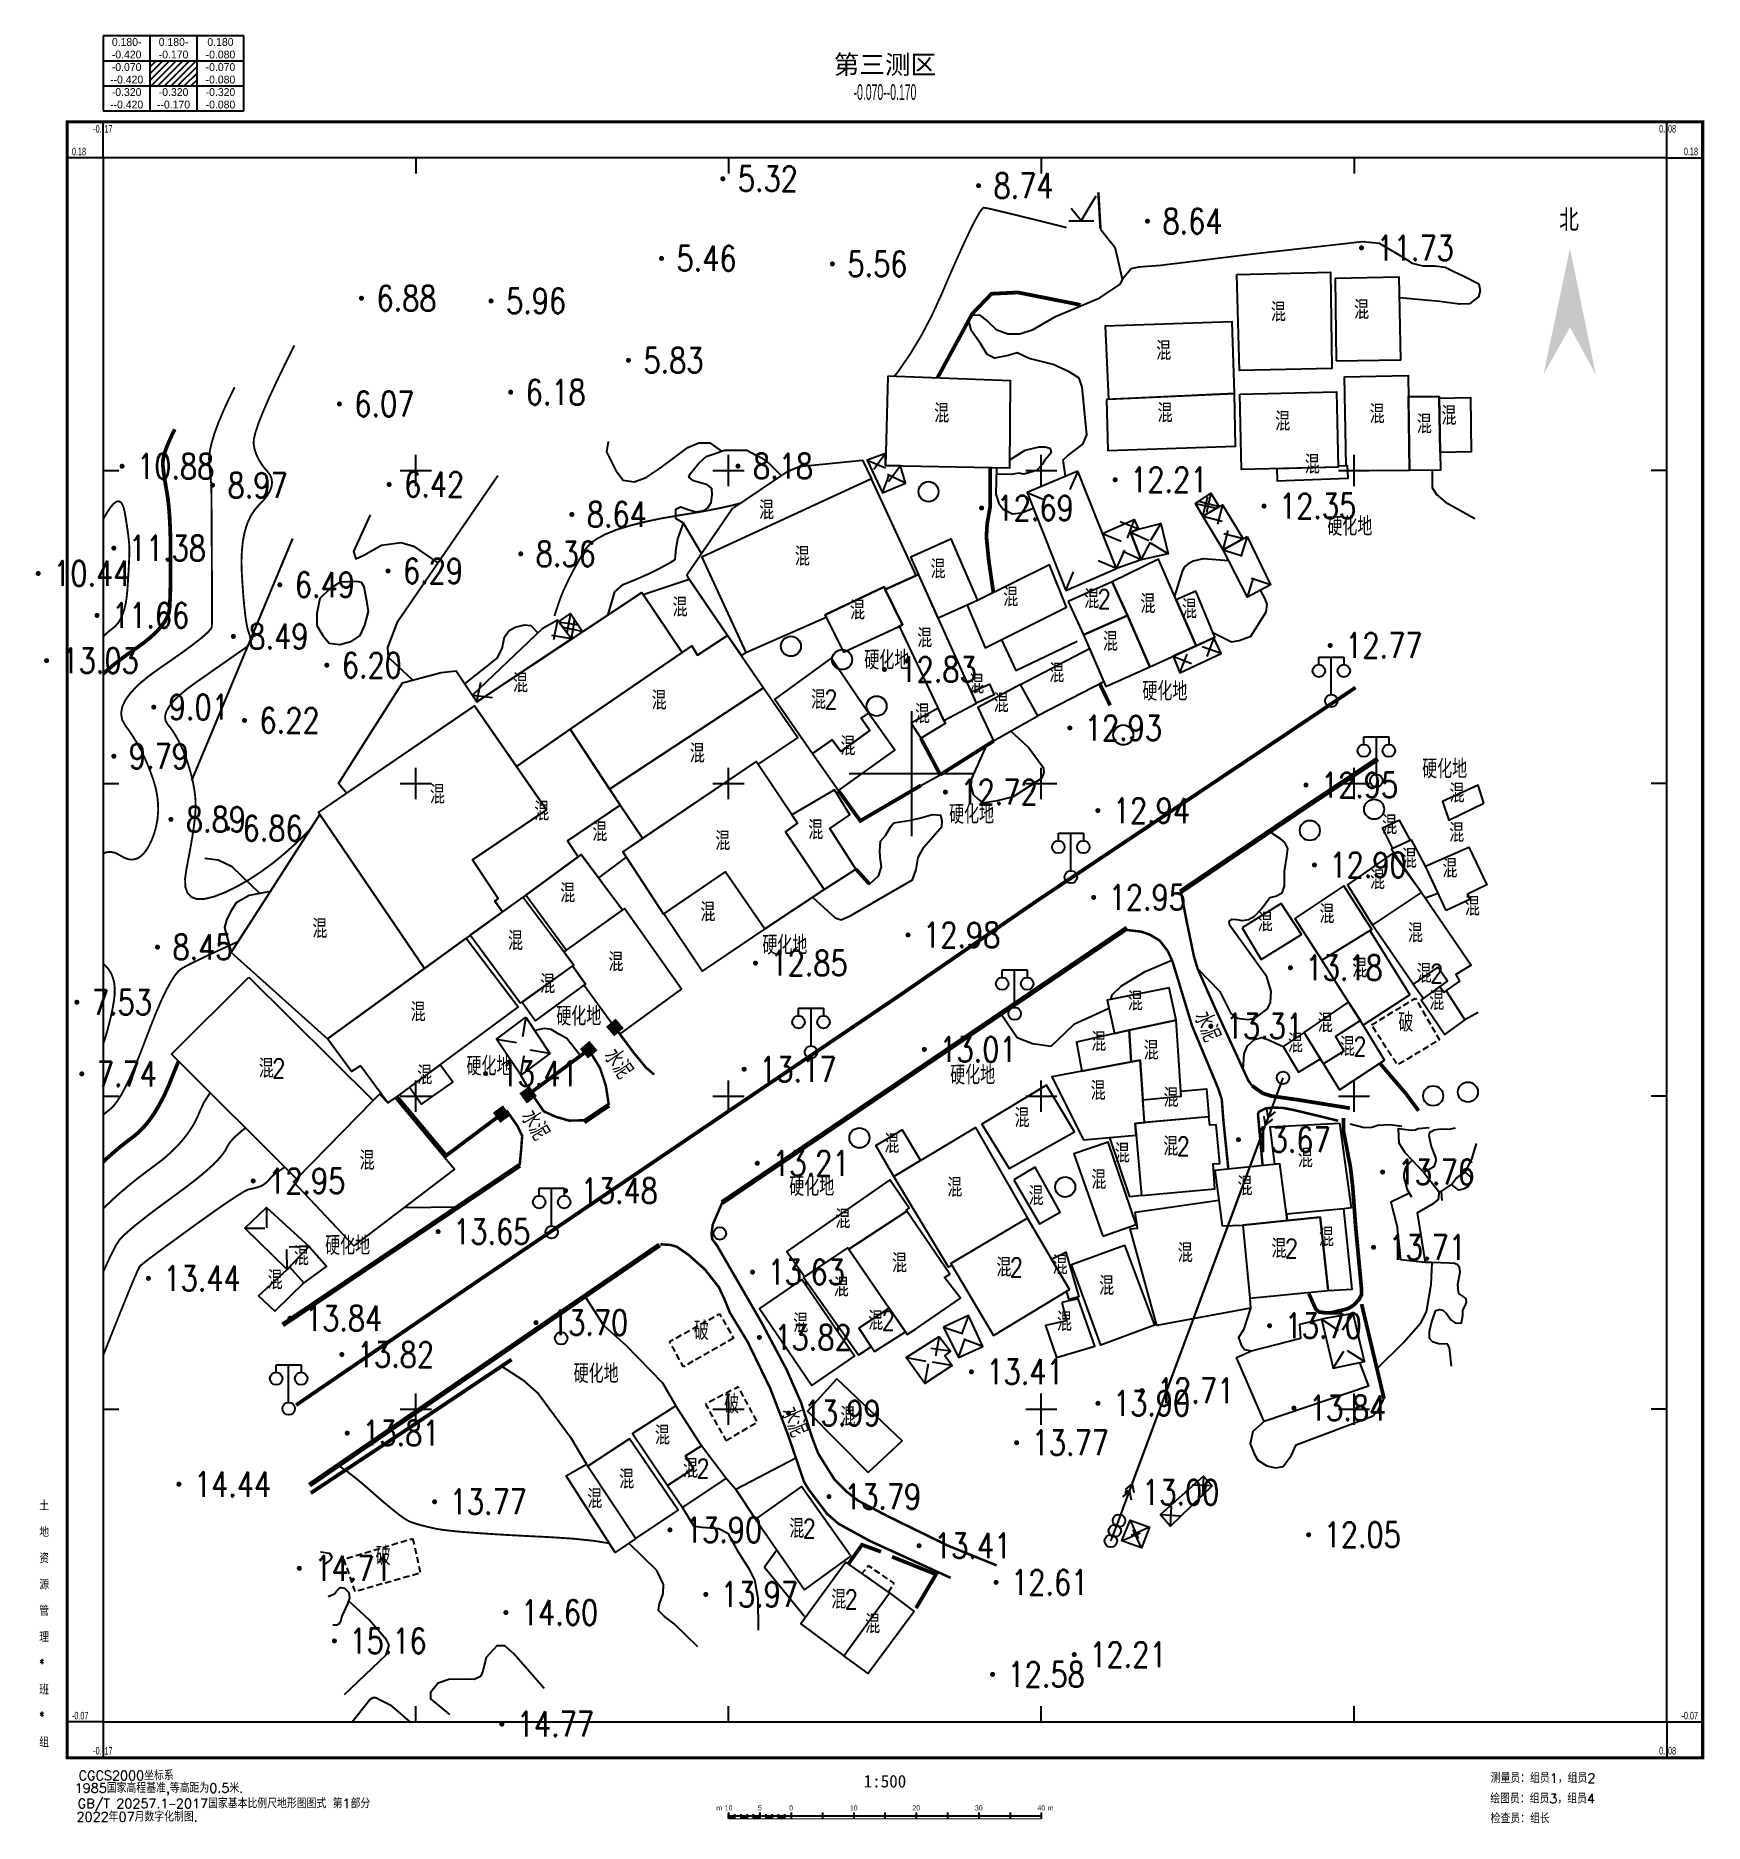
# Model space of a CAD drawing. Extents: x -181 to 86, y -86 to 200.
import ezdxf
from ezdxf.enums import TextEntityAlignment as Align

# ---------------------------------------------------------------- set-up
doc = ezdxf.new("R2010")
doc.units = 0
doc.header["$LTSCALE"] = 0.5
for name, pattern in [('DASHED', [0.75, 0.5, -0.25]), ('X2', [10, 8, -2]), ('X3', [5, 4, -1]), ('X5', [3, 2, -1])]:
    doc.linetypes.add(name, pattern=pattern)
doc.layers.get('0').update_dxf_attribs({"linetype": 'CONTINUOUS'})
doc.layers.add('ASSIST', color=7, linetype='CONTINUOUS', plot=False)
for name, color, linetype in [('DGX', 2, 'CONTINUOUS'), ('DLDW', 11, 'CONTINUOUS'), ('DLSS', 4, 'CONTINUOUS'), ('GCD', 1, 'CONTINUOUS'), ('GXYZ', 2, 'CONTINUOUS'), ('JMD', 6, 'CONTINUOUS'), ('TK', 7, 'CONTINUOUS'), ('ZBTZ', 3, 'CONTINUOUS'), ('ZJ', 7, 'CONTINUOUS')]:
    doc.layers.add(name, color=color, linetype=linetype)
doc.styles.add('HZ', font='rs.shx', dxfattribs={"width": 0.8, "bigfont": 'hztxt.shx'})
doc.styles.add('中等线体', font='')
doc.styles.add('宋体', font='')
doc.styles.add('粗等线体', font='simhei.ttf')
doc.styles.add('细等线体', font='', dxfattribs={"width": 0.8})
doc.styles.add('长等线体', font='', dxfattribs={"width": 0.8})
doc.styles.get('中等线体').set_extended_font_data('FZZhongDengXian-Z07S')
doc.styles.get('宋体').set_extended_font_data('SimSun')
doc.styles.get('细等线体').set_extended_font_data('FZXiDengXian-Z06S')
doc.styles.get('长等线体').set_extended_font_data('FZXiDengXian-Z06S')
doc.linetypes.add('1161', pattern='A,0,[149,AAA.SHX,S=0.15,R=0,X=0,Y=0],-1.6', length=1.6)
doc.linetypes.add('443', pattern='A,5,[169,AAA.SHX,S=0.83,R=0,X=0,Y=0],5', length=10)
doc.linetypes.add('444', pattern='A,4.5,[145,AAA.SHX,S=1,R=0,X=0,Y=1],4.5,-0.5,[146,AAA.SHX,S=1,R=0,X=0,Y=0],-0.5', length=10)
doc.linetypes.add('445', pattern='A,8,-0.5,[147,AAA.SHX,S=1,R=0,X=0,Y=0],-1.5', length=10)

msp = doc.modelspace()

# ---------------------------------------------------------------- texts
at = {"layer": 'JMD', "linetype": 'Continuous', "style": 'HZ', "width": 0.8}
for s, p in [('混', (31.21, 154.2)), ('混', (17.91, 153.85)), ('混', (-0.44, 147.65)), ('混', (-35.92, 137.66)), ('混', (-0.21, 137.71)), ('混', (33.7, 137.54)), ('混', (45.18, 137.28)), ('混', (18.6, 136.37)), ('混', (41.24, 135.93)), ('混', (23.33, 129.51)), ('混', (-63.93, 122.19)), ('混', (-58.21, 114.78)), ('混', (-36.51, 112.76)), ('混', (-24.89, 108.29)), ('混', (-77.76, 106.66)), ('混', (-49.38, 106.19)), ('混', (-11.95, 107.98)), ('2', (-9.95, 107.98)), ('混', (-2.95, 107.2)), ('混', (3.68, 106.38)), ('混', (-38.65, 101.74)), ('混', (-8.95, 101.18)), ('混', (-103.27, 94.54)), ('混', (-30.35, 94.36)), ('混', (-17.54, 96.14)), ('混', (-81.1, 91.78)), ('混', (-55.63, 91.9)), ('2', (-53.63, 91.9)), ('混', (-26.42, 91.36)), ('混', (-39.02, 89.62)), ('混', (-75.01, 83.31)), ('混', (-50.92, 84.48)), ('混', (-116.56, 76.74)), ('混', (46.47, 76.94)), ('混', (-99.88, 74.06)), ('混', (-56.08, 71.07)), ('混', (35.69, 71.87)), ('混', (-90.59, 70.75)), ('混', (-70.93, 69.31)), ('混', (46.41, 70.62)), ('混', (38.84, 66.5)), ('混', (33.75, 63.09)), ('混', (45.33, 64.92)), ('混', (-95.73, 60.97)), ('混', (-73.31, 57.93)), ('混', (25.67, 57.63)), ('混', (48.92, 58.85)), ('混', (-135.36, 55.29)), ('混', (15.8, 56.33)), ('混', (39.82, 54.6)), ('混', (-104.07, 53.34)), ('混', (-88.02, 49.96)), ('混', (30.93, 48.96)), ('混', (-98.94, 46.45)), ('混', (41.21, 48.12)), ('2', (43.21, 48.12)), ('混', (-4.97, 43.7)), ('混', (43.23, 43.76)), ('混', (-119.64, 41.96)), ('混', (25.4, 40.21)), ('混', (-10.83, 37.21)), ('混', (20.63, 36.99)), ('混', (-2.43, 35.83)), ('混', (28.94, 36.44)), ('2', (30.94, 36.44)), ('混', (-143.92, 32.95)), ('2', (-141.92, 32.95)), ('混', (-118.57, 31.87)), ('混', (-10.91, 29.39)), ('混', (0.74, 28.27)), ('混', (-23.08, 25.04)), ('混', (-43.9, 20.91)), ('混', (0.71, 20.5)), ('2', (2.71, 20.5)), ('混', (-127.8, 18.22)), ('混', (-7.05, 19.39)), ('混', (22.22, 18.62)), ('混', (-33.84, 13.92)), ('混', (-10.8, 15.16)), ('混', (12.56, 14.13)), ('混', (-51.73, 8.88)), ('混', (25.58, 5.99)), ('混', (-138.31, 2.98)), ('混', (3.02, 3.47)), ('混', (18, 4.16)), ('2', (20, 4.16)), ('混', (-42.67, 1.83)), ('混', (-25.98, 1.15)), ('2', (-23.98, 1.15)), ('混', (-17, 1.52)), ('混', (-142.5, -0.86)), ('混', (-51.99, -2.02)), ('混', (-9.56, -1.78)), ('混', (-58.47, -7.77)), ('混', (-46.48, -7.37)), ('2', (-44.48, -7.37)), ('混', (-16.31, -7.53)), ('混', (-50.93, -22.71)), ('混', (-80.58, -25.68)), ('混', (-76.08, -31)), ('2', (-74.08, -31)), ('混', (-86.3, -32.71)), ('混', (-91.39, -35.84)), ('混', (-59.1, -40.6)), ('2', (-57.1, -40.6)), ('混', (-52.39, -51.92)), ('2', (-50.39, -51.92)), ('混', (-46.96, -55.84))]:
    msp.add_text(s, height=3, dxfattribs=at).set_placement(p, align=Align.CENTER)
at = {"layer": 'JMD', "linetype": 'X5', "style": 'HZ', "width": 0.8}
for p in [(38.29, 40.29), (-74.35, -8.98), (-69.52, -20.7), (-125.24, -44.99)]:
    msp.add_text('破', height=3, dxfattribs=at).set_placement(p, align=Align.CENTER)
at = {"layer": 'JMD', "linetype": 'Continuous', "style": 'HZ', "width": 0.8}
msp.add_text('混', height=3, dxfattribs=at).set_placement((-19.63, 14.08), align=Align.MIDDLE_RIGHT)
at = {"layer": 'JMD', "color": 0, "linetype": 'Continuous', "style": 'HZ', "width": 0.8}
for s, p in [('土', (-180.22, -36.23)), ('地', (-180.22, -40.43)), ('资', (-180.22, -44.63)), ('源', (-180.22, -48.83)), ('管', (-180.22, -53.03)), ('理', (-180.22, -57.23)), ('*', (-180.22, -61.43)), ('班', (-180.22, -65.63)), ('*', (-180.22, -69.83)), ('组', (-180.22, -74.03))]:
    msp.add_text(s, height=1.5, dxfattribs=at).set_placement(p)
at = {"layer": 'TK', "linetype": 'Continuous'}
for s, height, style, p in [('0.180-', 1.25, '细等线体', (-166.25, 198.5)), ('-0.420', 1.25, '细等线体', (-166.25, 196.5)), ('0.180-', 1.25, '细等线体', (-158.75, 198.5)), ('-0.170', 1.25, '细等线体', (-158.75, 196.5)), ('-0.080', 1.25, '细等线体', (-151.25, 196.5)), ('0.180', 1.25, '细等线体', (-151.25, 198.5)), ('-0.070', 1.25, '细等线体', (-166.25, 194.5)), ('-0.070', 1.25, '细等线体', (-151.25, 194.5)), ('--0.420', 1.25, '细等线体', (-166.25, 192.5)), ('-0.080', 1.25, '细等线体', (-151.25, 192.5)), ('--0.420', 1.25, '细等线体', (-166.25, 188.5)), ('-0.320', 1.25, '细等线体', (-166.25, 190.5)), ('--0.170', 1.25, '细等线体', (-158.75, 188.5)), ('-0.320', 1.25, '细等线体', (-158.75, 190.5)), ('-0.320', 1.25, '细等线体', (-151.25, 190.5)), ('-0.080', 1.25, '细等线体', (-151.25, 188.5)), ('1:500', 2, '宋体', (-45, -79.5)), ('m', 0.8, '中等线体', (-71.5, -83.75)), ('10', 0.8, '中等线体', (-70, -83.75)), ('5', 0.8, '中等线体', (-65, -83.75)), ('0', 0.8, '中等线体', (-60, -83.75)), ('10', 0.8, '中等线体', (-50, -83.75)), ('20', 0.8, '中等线体', (-40, -83.75)), ('30', 0.8, '中等线体', (-30, -83.75)), ('40', 0.8, '中等线体', (-20, -83.75)), ('m', 0.8, '中等线体', (-18.5, -83.75))]:
    msp.add_text(s, height=height, dxfattribs=dict(at, style=style)).set_placement(p, align=Align.MIDDLE)
at = {"layer": 'TK', "linetype": 'Continuous', "style": '粗等线体'}
msp.add_text('第三测区', height=3, dxfattribs=at).set_placement((-45, 192.5), align=Align.BOTTOM_CENTER)
at = {"layer": 'TK', "linetype": 'Continuous', "style": '长等线体', "width": 0.5}
msp.add_text('-0.070--0.170', height=2.5, dxfattribs=at).set_placement((-45, 188.5), align=Align.BOTTOM_CENTER)
at = {"layer": 'TK', "linetype": 'Continuous', "style": '中等线体', "width": 0.7}
for s, p in [('-0.', (-170.25, 184.62)), ('0.', (79.75, 184.62)), ('0.18', (85, 181)), ('-0.07', (85, -69)), ('-0.', (-170.25, -74.62)), ('0.', (79.75, -74.62))]:
    msp.add_text(s, height=1.2, dxfattribs=at).set_placement(p, align=Align.MIDDLE_RIGHT)
for s, p in [('17', (-169.8, 184.62)), ('08', (80.2, 184.62)), ('0.18', (-175, 181)), ('-0.07', (-175, -69)), ('17', (-169.8, -74.62)), ('08', (80.2, -74.62))]:
    msp.add_text(s, height=1.2, dxfattribs=at).set_placement(p, align=Align.MIDDLE_LEFT)
at = {"layer": 'TK', "linetype": 'DASHED', "style": 'HZ', "width": 0.9}
msp.add_text('北', height=3.5, dxfattribs=at).set_placement((62.8, 168.27))
at = {"layer": 'TK', "linetype": 'Continuous', "style": 'HZ'}
for s, p in [('1985国家高程基准,等高距为0.5米.', (-174.57, -80.58)), ('CGCS2000坐标系', (-173.93, -78.57)), ('测量员：组员1，组员2', (51.84, -78.99)), ('GB/T 20257.1—2017国家基本比例尺地形图图式 第1部分', (-174.08, -83.05)), ('绘图员：组员3，组员4', (51.78, -82.27)), ('2022年07月数字化制图.', (-174.27, -85.17)), ('检查员：组长', (51.84, -85.45))]:
    msp.add_text(s, height=1.5, dxfattribs=at).set_placement(p, align=Align.MIDDLE_LEFT)
at = {"layer": 'ZJ', "linetype": 'Continuous', "style": 'HZ', "width": 0.8}
for p in [(29.33, 119.59), (-44.71, 98.2), (-0.24, 93.22), (44.49, 80.82), (-31.15, 73.55), (-61.01, 52.65), (-93.96, 41.29), (-108.31, 33.3), (-30.98, 31.89), (-56.71, 14.06), (-130.92, 4.64), (-91.18, -15.84)]:
    msp.add_text('硬化地', height=3, dxfattribs=at).set_placement(p, align=Align.CENTER)
for rotation, p in [(293.2526, (5.18, 40.59)), (304.804, (-88.83, 34.41)), (301.3767, (-102.19, 24.66)), (293.2526, (-60.84, -22.58))]:
    msp.add_text('水泥', height=3, rotation=rotation, dxfattribs=at).set_placement(p, align=Align.CENTER)

# ---------------------------------------------------------------- blocks, each defined once
blk = doc.blocks.new('GC200')
at = {"linetype": 'Continuous', "const_width": 0.2, "flags": 128}
blk.add_lwpolyline([(-0.1, 0, 1), (0.1, 0, 1)], format="xyb", close=True, dxfattribs=at)
blk = doc.blocks.new('gc122')
blk.add_circle((0, 0), 0.8)
blk = doc.blocks.new('gc002')
at = {"const_width": 1}
blk.add_lwpolyline([(-0.5, 0), (0.5, 0)], dxfattribs=at)
blk = doc.blocks.new('gc123')
for p, q in [((0, 0), (1.2, 2)), ((-1, 0), (1, 0)), ((0, 0), (-0.8, 1))]:
    blk.add_line(p, q)
blk = doc.blocks.new('gc097')
for p, q in [((-1, 2.9), (-1, 3.5)), ((-1, 3.5), (1, 3.5)), ((0, 0.5), (0, 3.5)), ((1, 3.5), (1, 2.9))]:
    blk.add_line(p, q)
for centre in [(-1, 2.4), (1, 2.4), (0, 0)]:
    blk.add_circle(centre, 0.5)
blk = doc.blocks.new('gc170')
at = {"linetype": 'Continuous'}
blk.add_circle((0, 0), 0.5, dxfattribs=at)
blk = doc.blocks.new('gc013a')
at = {"linetype": 'Continuous'}
blk.add_line((0.5, 0), (4, 0), dxfattribs=at)
at = {"linetype": 'Continuous', "flags": 128}
for points in [[(2.77, 0.35), (3.38, 0), (2.77, -0.35)], [(3.39, 0.35), (4, 0), (3.39, -0.35)]]:
    blk.add_lwpolyline(points, dxfattribs=at)
blk = doc.blocks.new('actkf1')
for p, q in [((45, 24), (0, 24)), ((0, 24), (0, 0)), ((15, 0), (15, 24)), ((30, 0), (30, 24)), ((45, 0), (45, 24)), ((0, 16), (45, 16)), ((0, 8), (45, 8)), ((0, 0), (45, 0))]:
    blk.add_line(p, q)
at = {"color": 0}
for p, q in [((15, 9.79), (21.21, 16)), ((15, 11.91), (19.09, 16)), ((15, 14.04), (16.96, 16)), ((15.33, 8), (23.33, 16)), ((17.45, 8), (25.45, 16)), ((19.57, 8), (27.57, 16)), ((21.69, 8), (29.69, 16)), ((23.81, 8), (30, 14.19)), ((25.94, 8), (30, 12.06)), ((28.06, 8), (30, 9.94))]:
    blk.add_line(p, q, dxfattribs=at)

# ---------------------------------------------------------------- linework, layer by layer
at = {"layer": 'ASSIST', "linetype": 'Continuous', "flags": 128}
for points in [[(-8.24, -39.46), (18.65, 32.95)], [(-8.89, -41.08), (-7.58, -37.84)]]:
    msp.add_lwpolyline(points, dxfattribs=at)
at = {"layer": 'DGX', "linetype": 'Continuous', "const_width": 0.3, "flags": 128}
for points, elevation in [([(-43.49, 145.07), (-42.86, 145.87), (-40.96, 148.64), (-39.17, 151.61), (-37.51, 154.78), (-35.96, 158.16), (-34.56, 161.43), (-33.31, 164.25), (-32.22, 166.64), (-31.3, 168.59), (-30.53, 170.1), (-29.92, 171.18), (-29.48, 171.82), (-29.2, 172.02), (-28.81, 171.96), (-28.06, 171.8), (-26.95, 171.54), (-25.48, 171.19), (-23.64, 170.74), (-21.44, 170.2), (-18.88, 169.56), (-15.96, 168.83)], 9), ([(-139.42, 150.02), (-141, 146.86), (-142.36, 144.03), (-143.51, 141.55), (-144.43, 139.42), (-145.14, 137.63), (-145.63, 136.19), (-145.9, 135.09), (-145.95, 134.34), (-145.87, 133.76), (-145.73, 133.19), (-145.53, 132.62), (-145.28, 132.06), (-144.98, 131.5), (-144.62, 130.95), (-144.21, 130.4), (-143.74, 129.86), (-143.33, 129.31), (-143.08, 128.72), (-143, 128.11), (-143.08, 127.46), (-143.32, 126.78), (-143.73, 126.08), (-144.3, 125.34), (-145.03, 124.57), (-145.79, 123.71), (-146.43, 122.7), (-146.96, 121.54), (-147.37, 120.23), (-147.66, 118.77), (-147.83, 117.15), (-147.89, 115.39), (-147.83, 113.47), (-147.71, 111.58), (-147.59, 109.89), (-147.45, 108.41), (-147.31, 107.12), (-147.17, 106.04), (-147.01, 105.16), (-146.85, 104.48), (-146.69, 104.01), (-146.55, 103.64), (-146.47, 103.29), (-146.47, 102.96), (-146.52, 102.65), (-146.64, 102.35), (-146.83, 102.07), (-147.08, 101.8), (-147.4, 101.56), (-147.83, 101.26), (-148.41, 100.86), (-149.15, 100.35), (-150.04, 99.72), (-151.09, 98.99), (-152.3, 98.15), (-153.66, 97.19), (-155.18, 96.13), (-156.65, 95.05), (-157.86, 94.04), (-158.81, 93.1), (-159.5, 92.22), (-159.94, 91.42), (-160.11, 90.69), (-160.03, 90.03), (-159.69, 89.44), (-159.22, 88.86), (-158.78, 88.23), (-158.36, 87.54), (-157.95, 86.81), (-157.57, 86.03), (-157.2, 85.19), (-156.85, 84.31), (-156.52, 83.37), (-156.22, 82.42), (-155.96, 81.5), (-155.74, 80.61), (-155.56, 79.75), (-155.42, 78.91), (-155.31, 78.1), (-155.25, 77.32), (-155.23, 76.57), (-155.24, 75.77), (-155.31, 74.83), (-155.42, 73.76), (-155.58, 72.55), (-155.79, 71.21), (-156.04, 69.74), (-156.34, 68.13), (-156.68, 66.39), (-156.91, 64.75), (-156.86, 63.45), (-156.51, 62.47), (-155.89, 61.83), (-154.98, 61.51), (-153.78, 61.54), (-152.3, 61.89), (-150.54, 62.57), (-148.64, 63.5), (-146.74, 64.58), (-144.84, 65.82), (-142.95, 67.2), (-141.06, 68.74), (-139.17, 70.43), (-137.29, 72.28), (-136.88, 72.72)], 8), ([(-148.99, 143.31), (-150.02, 141.21), (-150.9, 139.28), (-151.63, 137.51), (-152.22, 135.91), (-152.65, 134.47), (-152.94, 133.2), (-153.07, 132.09), (-153.06, 131.15), (-152.98, 130.34), (-152.91, 129.64), (-152.85, 129.04), (-152.8, 128.55), (-152.76, 128.16), (-152.73, 127.88), (-152.72, 127.7), (-152.71, 127.63), (-152.7, 127.44), (-152.7, 126.92), (-152.69, 126.06), (-152.68, 124.87), (-152.67, 123.35), (-152.66, 121.49), (-152.65, 119.3), (-152.63, 116.77), (-152.62, 114.23), (-152.61, 112), (-152.6, 110.07), (-152.6, 108.45), (-152.61, 107.13), (-152.61, 106.12), (-152.62, 105.41), (-152.64, 105.02), (-152.78, 104.7), (-153.18, 104.24), (-153.84, 103.63), (-154.75, 102.88), (-155.92, 101.98), (-157.34, 100.94), (-159.02, 99.75), (-160.96, 98.42), (-162.85, 97.05), (-164.4, 95.74), (-165.6, 94.49), (-166.46, 93.31), (-166.97, 92.19), (-167.14, 91.13), (-166.96, 90.14), (-166.44, 89.21), (-165.76, 88.28), (-165.12, 87.32), (-164.51, 86.3), (-163.93, 85.25), (-163.39, 84.14), (-162.89, 82.99), (-162.42, 81.8), (-161.98, 80.56), (-161.62, 79.3), (-161.37, 78.06), (-161.23, 76.83), (-161.21, 75.62), (-161.3, 74.43), (-161.5, 73.25), (-161.82, 72.08), (-162.24, 70.94), (-162.75, 69.9), (-163.29, 69.07), (-163.86, 68.45), (-164.47, 68.04), (-165.12, 67.84), (-165.8, 67.84), (-166.52, 68.06), (-167.28, 68.48), (-168.04, 68.89), (-168.79, 69.06), (-169.52, 68.99), (-170, 68.79)], 9), ([(-170, 122.2), (-169.54, 123.04), (-168.91, 124.02), (-168.35, 124.69), (-167.85, 125.04), (-167.43, 125.09), (-167.07, 124.82), (-166.78, 124.24), (-166.56, 123.36), (-166.39, 122.35), (-166.24, 121.42), (-166.11, 120.57), (-166.01, 119.8), (-165.92, 119.1), (-165.87, 118.48), (-165.83, 117.94), (-165.82, 117.47), (-165.82, 117), (-165.83, 116.42), (-165.85, 115.76), (-165.89, 114.99), (-165.93, 114.13), (-165.99, 113.17), (-166.05, 112.11), (-166.13, 110.96), (-166.24, 109.81), (-166.4, 108.77), (-166.62, 107.83), (-166.9, 107), (-167.23, 106.27), (-167.61, 105.65), (-168.06, 105.13), (-168.55, 104.72), (-169.07, 104.33), (-169.59, 103.87), (-170, 103.44)], 11), ([(-97.86, 106.74), (-97.32, 108.39), (-96.85, 109.74), (-96.44, 110.74), (-96.06, 111.57), (-95.66, 112.41), (-95.24, 113.24), (-94.81, 114.08), (-94.35, 114.92), (-93.87, 115.76), (-93.37, 116.61), (-92.86, 117.46), (-92.16, 118.29), (-91.11, 119.07), (-89.72, 119.81), (-87.98, 120.52), (-85.89, 121.17), (-83.46, 121.79), (-80.68, 122.37), (-77.55, 122.9), (-74.43, 123.41), (-71.68, 123.94), (-69.3, 124.47), (-68.03, 124.8)], 9), ([(-170, 27.02), (-169.52, 27.43), (-168.93, 27.89), (-168.37, 28.41), (-167.77, 29.19), (-167.11, 30.23), (-166.41, 31.53), (-165.66, 33.09), (-164.86, 34.91), (-164.01, 36.99), (-163.12, 39.34), (-162.22, 41.68), (-161.38, 43.74), (-160.6, 45.54), (-159.86, 47.06), (-159.18, 48.3), (-158.55, 49.28), (-157.98, 49.98), (-157.46, 50.41), (-156.84, 50.75), (-156, 51.18), (-154.92, 51.71), (-153.61, 52.34), (-152.07, 53.06), (-150.29, 53.87), (-148.4, 54.73)], 9), ([(-170, 51.15), (-169.66, 50.88), (-169.15, 50.31), (-168.74, 49.66), (-168.44, 48.93), (-168.24, 48.13), (-168.15, 47.25), (-168.16, 46.3), (-168.28, 45.27), (-168.47, 44.2), (-168.68, 43.14), (-168.92, 42.09), (-169.19, 41.03), (-169.48, 39.98), (-169.8, 38.94), (-170, 38.33)], 8), ([(-170, 12.01), (-169.64, 12.38), (-168.75, 13.24), (-167.78, 14.13), (-166.73, 15.04), (-165.61, 15.97), (-164.42, 16.92), (-163.15, 17.89), (-161.81, 18.88), (-160.48, 19.89), (-159.28, 20.93), (-158.19, 22), (-157.21, 23.1), (-156.35, 24.22), (-155.61, 25.37), (-154.98, 26.56), (-154.47, 27.76), (-153.9, 29), (-153.1, 30.24), (-152.86, 30.54)], 11), ([(-170, 1.91), (-168.89, 4.34), (-167.94, 6.21), (-167.31, 7.17), (-166.76, 7.71), (-166.05, 8.36), (-165.17, 9.11), (-164.12, 9.96), (-162.9, 10.91), (-161.52, 11.96), (-159.96, 13.11), (-158.24, 14.37), (-156.54, 15.63), (-155.03, 16.8), (-153.72, 17.89), (-152.61, 18.88), (-151.7, 19.79), (-150.98, 20.61), (-150.46, 21.34), (-150.14, 21.98), (-149.73, 22.65), (-148.96, 23.49), (-147.81, 24.49), (-147.23, 24.92)], 12), ([(-170, -11.41), (-168.39, -7.37), (-166.65, -3.03), (-165.36, 0.11), (-164.53, 2.06), (-164.16, 2.81), (-163.9, 3.04), (-163.41, 3.43), (-162.69, 3.99), (-161.74, 4.7), (-160.55, 5.58), (-159.14, 6.62), (-157.49, 7.82), (-155.61, 9.19), (-153.73, 10.54), (-152.06, 11.72), (-150.62, 12.73), (-149.39, 13.56), (-148.38, 14.21), (-147.59, 14.69), (-147.02, 15), (-146.67, 15.13), (-146.43, 15.17), (-146.2, 15.22), (-145.96, 15.27), (-145.74, 15.33), (-145.51, 15.39), (-145.29, 15.46), (-145.08, 15.53), (-144.86, 15.6), (-144.65, 15.7), (-144.44, 15.81), (-144.22, 15.96), (-144, 16.13), (-143.78, 16.32), (-143.56, 16.55), (-143.34, 16.8), (-143.11, 17.07), (-142.67, 17.48), (-141.8, 18.11), (-140.97, 18.67)], 13), ([(-132.42, -29.01), (-132.09, -29.22), (-131.02, -29.97), (-129.89, -30.83), (-128.7, -31.8), (-127.45, -32.88), (-126.23, -33.96), (-125.12, -34.91), (-124.14, -35.73), (-123.28, -36.43), (-122.53, -37.01), (-121.9, -37.45), (-121.39, -37.78), (-121, -37.98), (-120.65, -38.11), (-120.24, -38.25), (-119.78, -38.39), (-119.28, -38.54), (-118.72, -38.68), (-118.12, -38.83), (-117.46, -38.98), (-116.76, -39.14), (-115.83, -39.29), (-114.52, -39.45), (-112.82, -39.62), (-110.73, -39.78), (-108.25, -39.95), (-105.38, -40.13), (-102.12, -40.3), (-98.48, -40.48), (-94.82, -40.72), (-91.52, -41.07), (-89.09, -41.45)], 14)]:
    msp.add_lwpolyline(points, dxfattribs=dict(at, elevation=elevation))
at = {"layer": 'DGX', "color": 3, "linetype": 'Continuous', "const_width": 0.6, "elevation": 10, "flags": 128}
for points in [[(-36.62, 144.8), (-31.04, 155.06), (-27.97, 158.26), (-23.75, 158.47), (-13.72, 156.48)], [(-158.56, 136.6), (-159.04, 135.62), (-159.45, 134.71), (-159.8, 133.88), (-160.07, 133.13), (-160.27, 132.46), (-160.41, 131.86), (-160.47, 131.35), (-160.47, 130.9), (-160.42, 130.48), (-160.36, 130.01), (-160.3, 129.51), (-160.22, 128.96), (-160.13, 128.36), (-160.02, 127.73), (-159.91, 127.05), (-159.78, 126.33), (-159.66, 125.54), (-159.55, 124.64), (-159.46, 123.64), (-159.38, 122.54), (-159.32, 121.34), (-159.27, 120.04), (-159.24, 118.63), (-159.22, 117.12), (-159.22, 115.61), (-159.22, 114.21), (-159.23, 112.91), (-159.25, 111.72), (-159.27, 110.63), (-159.3, 109.64), (-159.34, 108.76), (-159.38, 107.99), (-159.51, 107.25), (-159.8, 106.5), (-160.24, 105.72), (-160.85, 104.92), (-161.61, 104.1), (-162.54, 103.25), (-163.62, 102.39), (-164.86, 101.5), (-166.12, 100.63), (-167.23, 99.81), (-168.21, 99.06), (-169.05, 98.35), (-169.76, 97.71), (-170, 97.46)], [(-170, 19.51), (-169.34, 20.13), (-168.32, 21.03), (-167.32, 21.88), (-166.33, 22.66), (-165.37, 23.38), (-164.43, 24.15), (-163.52, 25.06), (-162.65, 26.11), (-161.81, 27.31), (-161.01, 28.65), (-160.23, 30.14), (-159.5, 31.77), (-158.79, 33.55), (-158.06, 35.34), (-157.93, 35.6)]]:
    msp.add_lwpolyline(points, dxfattribs=at)
at = {"layer": 'DLSS', "linetype": 'X3', "const_width": 0.6, "flags": 128}
for points in [[(-28.17, 130.5), (-28.18, 124.21), (-28.66, 121.49), (-28.78, 119.4), (-28.4, 115.59), (-27.66, 110.49)], [(40.32, 27.68), (38.27, 30.45), (34.12, 35.27)], [(13.72, 31.66), (15.4, 30.47), (16.76, 30.04), (21.06, 29.42), (29.33, 28.09)], [(22.78, -1.54), (23.87, -3.99), (24.4, -4.48), (25.39, -4.62), (26.32, -4.62), (29.03, -3.96), (29.99, -3.36), (30.78, -2.5), (31.18, -1.77), (31.18, -0.65), (30.25, 9.24), (29.79, 15.52), (29.43, 18.63), (28.3, 24.52), (28.3, 26.01), (28.33, 26.51)]]:
    msp.add_lwpolyline(points, dxfattribs=at)
at = {"layer": 'DLSS', "linetype": 'Continuous', "flags": 128}
for points, const_width in [([(30.25, 95.33), (19.04, 87.8), (-0.47, 74.75), (-20.82, 61.15), (-43.08, 45.83)], 0.6), ([(33.81, 83.92), (20.78, 75.23), (2.21, 62.64)], 0.8), ([(2.32, 62.72), (3.23, 57.99), (4.39, 52.4), (4.98, 50.42), (7.86, 43.9), (13.09, 32.52), (13.72, 31.66)], 0.4), ([(-6.29, 56.88), (-45.73, 30.15), (-71.05, 13)], 0.8), ([(-43.08, 45.83), (-73.69, 25.12), (-90.67, 13.62), (-109.6, 0.8), (-127.99, -11.74), (-139.16, -19.37)], 0.6), ([(-88.02, 40.78), (-85.21, 37), (-83.23, 34.59), (-81.9, 33.46)], 0.4), ([(-101.54, 30.46), (-99.54, 27.57), (-97.64, 26.72), (-95.51, 26.1), (-92.73, 26.16)], 0.4), ([(-93.12, 25.89), (-89.15, 28.57)], 0.8), ([(27.47, 26.08), (23.57, 27.03), (20.2, 27.83), (18.61, 28.13), (17.09, 28.19), (15.87, 28.06), (14.84, 27.53), (14.7, 27.35), (14.64, 27.1), (14.64, 27.1)], 0.4), ([(14.64, 27.1), (15.37, 19.06)], 0.4), ([(-141.3, -6.55), (-104.34, 18.32), (-103.41, 18.95)], 0.8), ([(-27.14, -44.99), (-34.92, -41.84), (-44.52, -37.15), (-49.28, -34.65), (-51.15, -33.18), (-53.09, -31.24), (-55.67, -27.11), (-56.66, -24.53), (-58.41, -18.98), (-60.75, -13.66), (-64.76, -6.12), (-71.86, 6.15), (-72.62, 7.14), (-72.74, 7.97), (-72.54, 9.48), (-71, 13.04)], 0.4), ([(-81.04, 6.23), (-137.02, -32.16)], 0.8)]:
    msp.add_lwpolyline(points, dxfattribs=dict(at, const_width=const_width))
at = {"layer": 'DLSS', "linetype": 'X2', "const_width": 0.4, "flags": 128}
for points in [[(-6.68, 56.62), (-4.04, 56.3), (-2.69, 55.84), (-1.07, 54.88), (0.25, 53.16), (1.02, 51.41), (4.09, 41.29), (8.26, 31.3), (8.85, 29.51), (9.12, 26.01), (9.91, 18.34)], [(-92.37, 37.44), (-90.56, 34.5), (-89.63, 31.7), (-89.15, 28.57)], [(-105.5, 27.73), (-103.72, 25.17), (-103.01, 23.66), (-103.15, 21.7), (-103.41, 18.95)], [(-80.9, 6.33), (-79.33, 6.24), (-78.29, 5.95), (-76.39, 4.63), (-73.8, 2.32), (-71.55, -0.53), (-70.7, -2.36), (-69.8, -4.58), (-66.94, -9.29), (-63.32, -16.75), (-60.49, -24.16), (-57.97, -31.56), (-57.22, -32.83), (-54.28, -36.72), (-52.42, -38.34), (-47.34, -41.12), (-34.48, -46.99)]]:
    msp.add_lwpolyline(points, dxfattribs=at)
at = {"layer": 'GXYZ', "linetype": 'Continuous'}
msp.add_line((-5.45, -31.96), (15.87, 25.45), dxfattribs=at)
at = {"layer": 'GXYZ', "linetype": 'Continuous', "flags": 128}
msp.add_lwpolyline([(-8.52, -40.15), (-7.96, -38.77)], dxfattribs=at)
at = {"layer": 'JMD', "linetype": 'Continuous'}
for p, q in [((-47.84, 131.67), (-44.89, 130.44)), ((-44.89, 132.74), (-46.76, 130.15)), ((-45.4, 126.42), (-44.25, 129.41)), ((-41.73, 127.97), (-44.62, 129.36)), ((-42.51, 130.75), (-44.46, 128.22)), ((-14.18, 129.92), (-15.42, 126.97)), ((-22.26, 126.52), (-19.31, 125.28)), ((5.84, 122.69), (6.63, 125.79)), ((7.12, 126.41), (6.43, 123.29)), ((4.63, 124.72), (7.75, 124.02)), ((8.42, 124.22), (5.32, 125.01)), ((8.95, 124.54), (8.18, 121.43)), ((-4.44, 120.63), (-7.4, 121.83)), ((-5.17, 122.19), (-6.28, 119.18)), ((-5.73, 120.15), (-2.81, 118.82)), ((-0.9, 121.55), (-2.54, 118.8)), ((5.84, 122.69), (8.94, 121.9)), ((9.05, 117.31), (9.89, 120.4)), ((-10.2, 119.92), (-7.23, 118.72)), ((-7.98, 114.34), (-6.65, 117.26)), ((-4.06, 115.73), (-2.53, 118.54)), ((0.29, 116.67), (-2.42, 118.37)), ((9.05, 117.31), (12.11, 116.39)), ((12.28, 119.09), (9.19, 119.91)), ((12.94, 119.45), (11.97, 116.4)), ((-7.98, 114.34), (-10.93, 115.57)), ((-4.06, 115.73), (-6.97, 117.08)), ((-16.06, 110.84), (-14.84, 113.8)), ((12.98, 109.79), (13.93, 112.85)), ((16.66, 111.76), (13.62, 112.75)), ((-97.36, 106.08), (-98, 102.95)), ((-97.18, 105.85), (-94.02, 105.34)), ((-95.26, 107.18), (-95.87, 104.04)), ((-95.1, 103.11), (-94.57, 106.26)), ((-95.1, 103.11), (-98.26, 103.64)), ((-93.34, 104.28), (-96.47, 104.91)), ((7.58, 103.28), (6.46, 100.27)), ((1.06, 100.32), (4.03, 99.14)), ((2.16, 97.67), (3.32, 100.65)), ((8.74, 100.74), (5.73, 101.85)), ((-110.25, 93.06), (-109.62, 96.2)), ((-110.94, 94.1), (-107.76, 93.74)), ((-102.42, 42.65), (-102.95, 39.5)), ((-107.09, 39.1), (-103.94, 38.58)), ((-98.58, 36.82), (-101.73, 37.38)), ((-103.22, 33.37), (-102.69, 36.53)), ((-143.9, 12.19), (-143.87, 8.99)), ((-147.36, 8.92), (-144.16, 8.89)), ((-137.07, 5.98), (-140.27, 5.87)), ((-140.61, 2.28), (-140.66, 5.48)), ((-31.64, -5.04), (-32.74, -8.05)), ((24.78, -5.65), (27.47, -7.39)), ((29.86, -4.71), (28.1, -7.39)), ((-36.36, -8.39), (-36.9, -11.55)), ((-35.63, -6.89), (-32.61, -7.95)), ((-34.52, -10.76), (-37.69, -10.32)), ((-33.24, -11.74), (-32.16, -8.73)), ((-29.34, -9.98), (-32.35, -8.87)), ((26.66, -13.48), (28.36, -10.77)), ((31.65, -12.38), (28.94, -10.67)), ((-41.61, -11.74), (-38.46, -12.34)), ((-38.62, -15.89), (-38.03, -12.74)), ((-34.27, -13.05), (-37.42, -12.48)), ((5.93, -30.72), (5.75, -33.91)), ((7.32, -32.28), (4.12, -32.16)), ((-0.95, -36.88), (2.24, -37.09)), ((0.64, -38.74), (0.79, -35.54)), ((-7.12, -41.07), (-4.2, -39.76)), ((-5.78, -37.75), (-4.49, -40.68)), ((-2.72, -38.89), (-5.63, -40.21)), ((-3.97, -42.2), (-5.31, -39.3))]:
    msp.add_line(p, q, dxfattribs=at)
at = {"layer": 'JMD', "linetype": 'Continuous', "flags": 128}
for points in [[(11.25, 161.35), (26.23, 161.69), (26.46, 146.29), (11.69, 145.98)], [(27.16, 147.52), (37.47, 147.72), (37.22, 160.91), (27, 160.68)], [(10.87, 142.31), (10.5, 153.78), (-9.78, 153.07), (-9.25, 141.4)], [(-44.52, 145.11), (-44.94, 130.79), (-25.06, 130.44), (-24.95, 144.34)], [(28.5, 145), (38.64, 145.19), (38.87, 130), (28.99, 129.94), (28.94, 130.74), (28.72, 130.74)], [(-9.58, 141.38), (-9.37, 133.23), (11.04, 133.9), (10.87, 142.31)], [(11.73, 142.21), (27.22, 142.57), (27.45, 130.52), (12, 130.16)], [(38.69, 141.82), (43.6, 141.85), (43.8, 130.07), (38.87, 130)], [(43.6, 141.59), (48.63, 141.67), (48.73, 132.97), (43.75, 132.88)], [(-67.26, 100.91), (-67.95, 100.44), (-70.16, 103.66), (-76.31, 112.67), (-76.66, 113.34), (-69.47, 123.82), (-60.49, 129.89), (-58.7, 130.66), (-48.61, 131.69), (-47.13, 128.66), (-74.27, 116.17)], [(-44.89, 132.74), (-47.84, 131.67), (-45.4, 126.42), (-41.73, 127.97), (-42.51, 130.75), (-44.94, 130.79)], [(-47.13, 128.66), (-74.27, 116.17), (-67.26, 100.91), (-54.41, 106.59), (-54.56, 106.95), (-45.15, 111.43), (-44.97, 111.01), (-40, 113.24)], [(-14.18, 129.92), (-22.26, 126.52), (-16.06, 110.84), (-7.98, 114.34)], [(17.66, 130.29), (17.72, 128.36), (29.06, 128.8), (28.94, 130.74), (27.44, 130.71), (27.45, 130.52)], [(5.84, 122.69), (4.63, 124.72), (7.12, 126.41), (8.42, 124.22)], [(9.05, 117.31), (5.84, 122.69), (8.95, 124.54), (12.28, 119.09)], [(-10.2, 119.92), (-5.17, 122.19), (-4.44, 120.63), (-5.73, 120.15), (-4.06, 115.73), (-7.98, 114.34)], [(-4.44, 120.63), (-0.9, 121.55), (0.29, 116.67), (-4.06, 115.73), (-5.73, 120.15)], [(-39.59, 113.35), (-40.87, 116.21), (-34.49, 119.11), (-30.19, 109.25), (-36.47, 106.42)], [(12.94, 119.45), (16.66, 111.76), (12.98, 109.79), (9.05, 117.31)], [(-31.88, 108.49), (-28.97, 101.66), (-15.97, 108.15), (-18.67, 114.91), (-30.19, 109.25)], [(-2.64, 98.65), (4.76, 101.98), (-1.29, 115.83), (-8.66, 112.24), (-6.23, 106.83)], [(-83.66, 110.17), (-76.31, 112.67), (-70.16, 103.66), (-74.95, 100.5), (-75.86, 101.99), (-77.42, 100.92)], [(-54.41, 106.59), (-51.62, 101), (-42.18, 105.37), (-44.97, 111.01), (-45.15, 111.43), (-54.56, 106.95)], [(-42.71, 105.13), (-35.57, 90.04), (-30.35, 92.83), (-39.59, 113.35), (-40, 113.24), (-44.97, 111.01), (-42.18, 105.37)], [(-15.71, 109.05), (-13.23, 103.76), (-6.23, 106.83), (-8.66, 112.24)], [(-131.08, 78.43), (-132.37, 79.96), (-122.14, 96.07), (-115.96, 97.7), (-113.54, 97.99), (-110.25, 93.06), (-83.9, 110.53), (-77.42, 100.92), (-95.32, 88.66), (-103.9, 82.7), (-110.62, 92.39)], [(4.76, 101.98), (7.76, 103.36), (4.71, 110.73), (1.55, 109.34)], [(-95.1, 103.11), (-97.36, 106.08), (-99.79, 104.7), (-110.94, 94.1), (-110.25, 93.06)], [(-97.18, 105.85), (-95.26, 107.18), (-93.34, 104.28), (-95.1, 103.11)], [(-13.23, 103.76), (-9.69, 95.5), (-2.64, 98.65), (-6.24, 106.83)], [(-77.42, 100.92), (-75.86, 101.99), (-74.95, 100.5), (-70.16, 103.66), (-64.4, 95.28), (-89.02, 79.09), (-95.32, 88.66)], [(1.06, 100.32), (2.16, 97.67), (8.74, 100.74), (7.58, 103.28), (4.76, 101.98)], [(-52.04, 85.09), (-47.43, 88.46), (-48.8, 90.4), (-47.65, 91.23), (-53.62, 100.01), (-62.61, 93.49), (-56.57, 84.79), (-53.46, 86.98)], [(-10.01, 96.25), (-20.55, 90.81), (-23.31, 95.83), (-12.28, 101.56)], [(-64.4, 95.28), (-58.91, 87.32), (-65.29, 83.08), (-65.57, 83.49), (-83.76, 71.22), (-87.32, 76.5), (-89.02, 79.09)], [(-31.15, 94.61), (-28.31, 95.86), (-27.56, 94.17), (-30.35, 92.83)], [(-23.31, 95.83), (-30.16, 92.12), (-27.62, 86.78), (-20.55, 90.81)], [(-135.38, 75.05), (-135.59, 75.36), (-110.62, 92.39), (-99.12, 75.79), (-110.97, 67.77), (-106.83, 61.59), (-107.38, 61.17), (-106.17, 59.47), (-118.62, 50.43)], [(-36.51, 92.03), (-40.83, 89.63), (-39.27, 87.22), (-35.31, 89.61), (-35.57, 90.04)], [(-103.9, 82.7), (-95.32, 88.66), (-87.32, 76.5), (-95.75, 70.8), (-94.08, 68.25), (-102.44, 62.13), (-102.91, 61.79), (-106.17, 59.47), (-107.38, 61.17), (-106.83, 61.59), (-110.97, 67.77), (-99.12, 75.79)], [(-56.57, 84.79), (-52.44, 78.85), (-43.44, 85.3), (-47.65, 91.23), (-48.8, 90.4), (-47.43, 88.46), (-52.04, 85.09), (-53.46, 86.98)], [(-86.93, 69.08), (-80.42, 59.08), (-70.52, 65.85), (-64.22, 56.74), (-54.71, 63.04), (-60.93, 72.26), (-58.99, 73.63), (-65.57, 83.49)], [(-54.71, 63.04), (-49.64, 66.3), (-53.81, 72.79), (-50.6, 74.98), (-53.06, 78.95), (-59.88, 74.95), (-58.99, 73.63), (-60.93, 72.26)], [(50.74, 76.84), (49.86, 79.74), (44.16, 77.1), (45.18, 74.12)], [(-134.14, 39.16), (-149.52, 52.98), (-135.38, 75.05), (-118.62, 50.43)], [(-87.32, 76.5), (-83.76, 71.22), (-86.93, 69.08), (-86.37, 68.22), (-90.82, 64.89), (-93.59, 68.61), (-94.08, 68.25), (-95.75, 70.8)], [(36.22, 69.59), (34.55, 72.92), (37.21, 74.13), (38.96, 70.89)], [(-95.98, 53.36), (-102.44, 62.13), (-93.59, 68.61), (-86.98, 59.77)], [(40.8, 62.57), (36.15, 68.81), (28.93, 63.77), (32.94, 57.33)], [(39.18, 70.99), (35.98, 69.47), (40.8, 62.57), (41.37, 61.73), (43.45, 62.43), (41.41, 66.79)], [(44.73, 59.69), (41.41, 66.79), (48.34, 69.83), (51.25, 63.79), (48.14, 62.29), (48.52, 61.44)], [(-64.22, 56.74), (-74.21, 50), (-80.34, 59.14), (-70.52, 65.85)], [(32.52, 56.48), (32.83, 56.67), (28.39, 63.61), (20.52, 58.39), (24.86, 51.77)], [(-103.3, 44.85), (-94.77, 50.96), (-102.91, 61.79), (-111.33, 55.8)], [(12.1, 56.89), (15.15, 51.83), (21.58, 55.83), (18.35, 60.8)], [(39.45, 47.91), (32.94, 57.33), (40.8, 62.57), (48.71, 50.93), (46.3, 49.43), (46.86, 48.38), (44.36, 46.61), (43.71, 47.51), (44.94, 48.41), (43.41, 50.61)], [(-93.08, 47.74), (-87.39, 39.91), (-77.55, 47.13), (-86.67, 59.99), (-96.37, 53.08), (-94.77, 50.96), (-94.96, 50.82), (-92.86, 47.89)], [(-128.85, 34.84), (-130.31, 33.93), (-134.14, 39.16), (-111.96, 55.27), (-103.66, 44.27), (-123.29, 29.74), (-124.5, 28.94)], [(38.94, 46.2), (31.48, 41.37), (24.86, 51.77), (32.52, 56.48)], [(-146.73, 49.03), (-126.81, 29.34), (-139.08, 16.79), (-159.06, 36.72)], [(-103.01, 45.06), (-100.89, 42.07), (-92.86, 47.89), (-94.96, 50.82)], [(41.11, 45.61), (44.94, 48.41), (43.41, 50.61), (39.45, 47.91)], [(1.54, 42.13), (0.42, 47.33), (-9.47, 45.34), (-8.29, 40.01), (-5.94, 40.54)], [(44.71, 46.86), (47.71, 42.2), (44.44, 39.89), (40.71, 45.34), (41.11, 45.61), (43.71, 47.51), (44.36, 46.61)], [(25.13, 35.17), (22.02, 40.21), (29.13, 45.06), (31.01, 42.11), (27.02, 39.55), (28.39, 37.22)], [(-102.42, 42.65), (-98.58, 36.82), (-103.22, 33.37), (-107.09, 39.1)], [(-5.94, 40.54), (-14.4, 38.66), (-13.53, 34.01), (-5.61, 35.49)], [(-3.77, 29.43), (2.38, 29.99), (1.54, 42.13), (-5.94, 40.54), (-5.61, 35.49), (-4.21, 35.75)], [(22.02, 40.21), (18.67, 37.94), (21.14, 33.82), (24.63, 35.98)], [(25.13, 35.17), (27.69, 31.02), (34.85, 35.76), (31.48, 41.37), (31.01, 42.11), (27.02, 39.55), (28.39, 37.22)], [(-121.01, 31.43), (-119.12, 28.73), (-114.1, 32.26), (-116.14, 35.03)], [(-3.52, 25.78), (-4.21, 35.75), (-18.32, 33.11), (-13.28, 23.01), (-4.82, 23.76), (-4.99, 25.65)], [(-19.15, 31.76), (-29.49, 25.51), (-25.15, 18.46), (-14.7, 24.29)], [(-126.81, 29.34), (-125.8, 30.31), (-124.5, 28.94), (-123.29, 29.74), (-113.84, 18.35), (-129.95, 6.09), (-139.56, 16.32), (-139.08, 16.79)], [(2.32, 30.82), (6.42, 31.17), (6.81, 26.7), (-3.52, 25.78), (-3.77, 29.43), (2.38, 29.99)], [(-4.99, 25.65), (-3.96, 14.11), (7.77, 15.19), (7.48, 19.18), (8.53, 19.25), (7.98, 25.44), (6.94, 25.39), (6.81, 26.7)], [(-43.58, 17.17), (-46.47, 22.14), (-42.23, 24.63), (-39.3, 19.73)], [(-34.31, 2.95), (-34.85, 2.66), (-43.58, 17.17), (-30.5, 24.99), (-22.22, 10.51), (-34.49, 3.25)], [(-3.96, 14.11), (-5.86, 13.9), (-9.05, 23.39), (-4.82, 23.76)], [(17.34, 19.1), (16.58, 25.1), (27.67, 25.68), (29.54, 12.15), (28.35, 11.99), (19.2, 11.16), (18.12, 19.18)], [(-10.18, 7.61), (-4.86, 9.52), (-9.32, 22.64), (-14.78, 20.78)], [(-24.42, 16.65), (-20.31, 9.61), (-16.98, 11.47), (-20.98, 18.66)], [(19.2, 11.16), (18.12, 19.18), (7.77, 18.12), (8.4, 13.38), (8.94, 9.26), (12.22, 9.39), (19.31, 10.11)], [(-41.49, 11.65), (-41.6, 11.8), (-41.14, 12.12), (-44.22, 16.63), (-60.7, 5.2), (-57.8, 1.15), (-50.92, 5.78), (-50.77, 5.56)], [(-137.07, 5.98), (-140.61, 2.28), (-147.36, 8.92), (-143.9, 12.19)], [(-40.1, -7.24), (-32.92, -2.29), (-35.49, 1.04), (-34.65, 1.56), (-41.49, 11.65), (-50.77, 5.56), (-44.34, -3.9), (-41.74, -7.68), (-41.47, -8.08)], [(13.32, -2.3), (13.47, -3.88), (-1.55, -6.65), (-5.77, 8.8), (-4.63, 8.89), (-5.02, 11.49), (8.4, 13.38), (8.94, 9.26), (12.22, 9.39)], [(25.87, -1.04), (29.69, -0.86), (28.35, 11.99), (19.2, 11.16), (19.31, 10.11), (24.57, 10.65)], [(-27.66, -8.24), (-15.5, -0.91), (-22.22, 10.51), (-34.49, 3.25)], [(13.32, -2.3), (25.87, -1.04), (24.57, 10.65), (12.22, 9.39)], [(-137.07, 5.98), (-134.29, 2.85), (-137.91, 0.16), (-140.19, 2.73)], [(-47.19, -10.04), (-49.24, -11.4), (-58.01, 1.01), (-50.92, 5.78), (-44.34, -3.9), (-49.2, -7.07)], [(-6.69, 6.19), (-1.93, -6.57), (-10.48, -9.79), (-15.15, 3.11)], [(-18.37, 3.97), (-16.09, 5.07), (-14, -2.04), (-15.56, -2.48), (-15.95, -1.18), (-15.5, -0.91)], [(-137.91, 0.16), (-142.58, -4.38), (-145.19, -1.88), (-140.61, 2.28), (-140.19, 2.73)], [(-56.69, -16.23), (-49.87, -11.57), (-58.3, 0.69), (-65.06, -3.95)], [(-16.74, -2.97), (-15.96, -5.88), (-19.31, -6.65), (-17.56, -11.74), (-11.47, -9.95), (-14.09, -2.39)], [(-46.66, -10.82), (-41.74, -7.68), (-44.34, -3.9), (-49.2, -7.07)], [(-35.63, -6.89), (-33.24, -11.74), (-29.34, -9.98), (-31.64, -5.04)], [(24.78, -5.65), (26.66, -13.48), (31.65, -12.38), (29.86, -4.71)], [(-36.36, -8.39), (-34.52, -10.76), (-35.45, -11.44), (-34.27, -13.05), (-38.62, -15.89), (-41.61, -11.74)], [(-47.71, -30.15), (-42.26, -25.06), (-52.67, -15.16), (-57.36, -20.34)], [(-74.31, -25.88), (-78.46, -19.49), (-85.36, -23.92), (-79.75, -32.24), (-75.63, -29.48), (-76.87, -27.46)], [(-84.84, -40.71), (-78.05, -36.18), (-85.84, -24.74), (-92.5, -29.14)], [(-79.75, -32.24), (-77.36, -35.71), (-70.41, -31.11), (-74.31, -25.88), (-76.87, -27.46), (-75.63, -29.48)], [(-84.84, -40.71), (-88.15, -42.92), (-95.98, -30.66), (-92.72, -28.81)], [(0.64, -38.74), (7.32, -32.28), (5.93, -30.72), (-0.95, -36.88)], [(-57.85, -48.87), (-50.47, -43.51), (-58.36, -32.36), (-65.71, -37.59)], [(-2.72, -38.89), (-3.97, -42.2), (-7.12, -41.07), (-5.78, -37.75)], [(-51.25, -44.48), (-58.47, -54.35), (-51.59, -59.42), (-44.29, -49.39)], [(-44.29, -49.39), (-40.33, -52.35), (-47.69, -62.29), (-51.59, -59.42)]]:
    msp.add_lwpolyline(points, close=True, dxfattribs=at)
at = {"layer": 'JMD', "linetype": '444', "flags": 128}
msp.add_lwpolyline([(-26.38, 102.95), (-24.06, 98.02), (-14.29, 102.71)], dxfattribs=at)
at = {"layer": 'JMD', "linetype": '443', "const_width": 0.6, "flags": 128}
for points in [[(-10.65, 95.92), (-8.99, 92.46)], [(-36.17, 81.38), (-39.27, 87.22)], [(-36.17, 81.38), (-27.62, 86.78)], [(-52.44, 78.85), (-48.94, 74.01), (-39.25, 79.68)], [(-49.64, 66.3), (-47.48, 63.91)], [(-102.06, 30.24), (-92.37, 37.44)], [(-123.03, 29.94), (-115.15, 20.52), (-106.3, 27.14)], [(34.8, -18.33), (31.21, -3.23)], [(-104.7, -12.09), (-118.85, -21.54), (-136.81, -33.43)], [(-50.85, -44.76), (-48.67, -41.7), (-45.63, -42.81)], [(-43.87, -43.61), (-36.84, -46.43), (-40.03, -51.82)]]:
    msp.add_lwpolyline(points, dxfattribs=at)
at = {"layer": 'JMD', "linetype": 'Continuous', "flags": 128}
msp.add_lwpolyline([(-39.25, 79.68), (-36.17, 81.38)], dxfattribs=at)
at = {"layer": 'JMD', "linetype": 'X5', "flags": 128}
for points in [[(32.79, 41.39), (39.81, 45.66), (43.66, 39.02), (36.93, 34.99)], [(-69.19, -8.66), (-77.22, -13.23), (-79.44, -9.22), (-71.48, -4.78)], [(-70.42, -25.04), (-65.41, -22.1), (-68.46, -16.44), (-73.7, -19.21)], [(-120.52, -40.7), (-119.27, -46.21), (-129.71, -49.18), (-131.51, -43.98)], [(-44.44, -49.28), (-43.51, -47.83), (-47.64, -45.07), (-48.71, -46.27)]]:
    msp.add_lwpolyline(points, close=True, dxfattribs=at)
at = {"layer": 'JMD', "linetype": '445', "flags": 128}
for points in [[(29.39, 25.61), (31.61, 24.99), (32.85, 25.07), (33.8, 25.36), (35.77, 25.5), (37.67, 25.22)], [(39.29, 19.77), (38.15, 20.93), (37.22, 22.49), (37.1, 24.84), (39.11, 24.57), (39.75, 24.63), (40.23, 24.83), (42.01, 25.01)], [(46.18, 24.87), (45.14, 24.69), (43.81, 24.71), (42.8, 24.58), (42.05, 24.16), (41.95, 23.7), (42.35, 21.95), (43.01, 20.22), (43.09, 19.69), (42.77, 18.71), (41.15, 17.8), (43.52, 14.83), (43.94, 14.77), (45.57, 15.89), (46.39, 16.98), (47.77, 17.88), (48.84, 19.96), (49.58, 22.43)], [(39.23, 13.89), (38.55, 15.06), (38.01, 17.05), (38.01, 17.56), (38.32, 18.78), (39.29, 19.77), (41.15, 17.8)], [(47.77, 17.88), (48.65, 17.08), (48.7, 16.41), (48.25, 15.56), (47.61, 15.19), (46.76, 15), (45.57, 15.89)], [(43.94, 14.77), (44.05, 13.33)], [(40.08, 11.38), (41.39, 3.45), (37.48, 3.83), (36.94, 8.89)]]:
    msp.add_lwpolyline(points, dxfattribs=at)
at = {"layer": 'TK', "linetype": 'Continuous'}
for p, q in [((-170, 180), (-170, 185.75)), ((80, 180), (80, 185.75)), ((-170, 180), (-175.75, 180)), ((-120, 180), (-120, 177.5)), ((-70, 180), (-70, 177.5)), ((-20, 180), (-20, 177.5)), ((30, 180), (30, 177.5)), ((80, 180), (85.75, 180)), ((-120, 127.5), (-120, 132.5)), ((-70, 127.5), (-70, 132.5)), ((-20, 127.5), (-20, 132.5)), ((30, 127.5), (30, 132.5)), ((-170, 130), (-167.5, 130)), ((-122.5, 130), (-117.5, 130)), ((-72.5, 130), (-67.5, 130)), ((-22.5, 130), (-17.5, 130)), ((27.5, 130), (32.5, 130)), ((80, 130), (77.5, 130)), ((-40.7, 71.57), (-40.7, 91.57)), ((-170, 80), (-167.5, 80)), ((-122.5, 80), (-117.5, 80)), ((-120, 77.5), (-120, 82.5)), ((-72.5, 80), (-67.5, 80)), ((-70, 77.5), (-70, 82.5)), ((-50.7, 81.57), (-30.7, 81.57)), ((-22.5, 80), (-17.5, 80)), ((-20, 77.5), (-20, 82.5)), ((27.5, 80), (32.5, 80)), ((30, 77.5), (30, 82.5)), ((80, 80), (77.5, 80)), ((-120, 27.5), (-120, 32.5)), ((-70, 27.5), (-70, 32.5)), ((-20, 27.5), (-20, 32.5)), ((30, 27.5), (30, 32.5)), ((-170, 30), (-167.5, 30)), ((-122.5, 30), (-117.5, 30)), ((-72.5, 30), (-67.5, 30)), ((-22.5, 30), (-17.5, 30)), ((27.5, 30), (32.5, 30)), ((80, 30), (77.5, 30)), ((-120, -22.5), (-120, -17.5)), ((-70, -22.5), (-70, -17.5)), ((-20, -22.5), (-20, -17.5)), ((30, -22.5), (30, -17.5)), ((-170, -20), (-167.5, -20)), ((-122.5, -20), (-117.5, -20)), ((-72.5, -20), (-67.5, -20)), ((-22.5, -20), (-17.5, -20)), ((27.5, -20), (32.5, -20)), ((80, -20), (77.5, -20)), ((-120, -70), (-120, -67.5)), ((-70, -70), (-70, -67.5)), ((-20, -70), (-20, -67.5)), ((30, -70), (30, -67.5)), ((-170, -70), (-175.75, -70)), ((-170, -70), (-170, -75.75)), ((80, -70), (85.75, -70)), ((80, -70), (80, -75.75)), ((-70, -84.5), (-70, -85.5)), ((-70, -85.38), (-70, -84.75)), ((-70, -85), (-20, -85)), ((-69, -85.38), (-69, -84.75)), ((-68, -85.38), (-68, -84.75)), ((-67, -85.38), (-67, -84.75)), ((-66, -85.38), (-66, -84.75)), ((-65, -84.5), (-65, -85.5)), ((-65, -85.38), (-65, -84.75)), ((-64, -85.38), (-64, -84.75)), ((-63, -85.38), (-63, -84.75)), ((-62, -85.38), (-62, -84.75)), ((-61, -85.38), (-61, -84.75)), ((-60, -84.5), (-60, -85.5)), ((-55, -84.5), (-55, -85.5)), ((-50, -84.5), (-50, -85.5)), ((-45, -84.5), (-45, -85.5)), ((-40, -84.5), (-40, -85.5)), ((-35, -84.5), (-35, -85.5)), ((-30, -84.5), (-30, -85.5)), ((-25, -84.5), (-25, -85.5)), ((-20, -84.5), (-20, -85.5))]:
    msp.add_line(p, q, dxfattribs=at)
at = {"layer": 'TK', "linetype": 'Continuous', "const_width": 0.5, "flags": 128}
msp.add_lwpolyline([(-175.75, -75.75), (85.75, -75.75), (85.75, 185.75), (-175.75, 185.75)], close=True, dxfattribs=at)
at = {"layer": 'TK', "linetype": 'Continuous', "flags": 128}
msp.add_lwpolyline([(-170, -70), (80, -70), (80, 180), (-170, 180)], close=True, dxfattribs=at)
for points, const_width in [([(-70, -85.38), (-69, -85.38)], 0.3), ([(-70, -85.5), (-20, -85.5)], 0.15), ([(-68, -85.38), (-67, -85.38)], 0.3), ([(-66, -85.38), (-65, -85.38)], 0.3), ([(-64, -85.38), (-63, -85.38)], 0.3), ([(-62, -85.38), (-61, -85.38)], 0.3)]:
    msp.add_lwpolyline(points, dxfattribs=dict(at, const_width=const_width))
at = {"layer": 'TK', "linetype": 'DASHED'}
for points in [[(64.53, 165.5), (60.3, 145.39), (64.53, 152.9)], [(64.53, 165.5), (64.53, 152.9), (68.66, 145.34)]]:
    msp.add_solid(points, dxfattribs=at)
at = {"layer": 'ZBTZ', "linetype": 'Continuous', "const_width": 0.4, "flags": 128}
msp.add_lwpolyline([(-10.88, 174.47), (-10.54, 168.6)], dxfattribs=at)
at = {"layer": 'ZBTZ', "linetype": '1161', "flags": 128}
for points in [[(-10.54, 168.6), (-8.22, 165.69), (-7.77, 163.67), (-7.09, 160.62)], [(-6.82, 160.94), (-5.65, 162.32), (-4.42, 162.57), (-0.88, 162.81), (13.81, 164.62), (31.33, 166.64), (34.03, 166.36), (37.67, 164.23), (39.31, 163.15), (40.99, 162.7), (42.9, 162.7), (44.58, 162.53), (45.98, 161.81), (47.44, 161.13), (49.96, 159.85), (50.19, 158.78), (49.91, 157.77), (48.45, 156.65), (46.88, 156.6), (43.74, 157.04), (37.28, 157.61)], [(-16.12, 129.1), (-16.52, 131.73), (-15.79, 132.37), (-13.38, 134.22), (-12.74, 135.71), (-13.46, 143.31), (-13.96, 144.76), (-15.53, 145.77), (-18.1, 146.98), (-21.95, 147.94), (-23.87, 148.8), (-25.3, 148.4), (-27.47, 147.99), (-28.64, 148.55), (-29.7, 150.31), (-31.21, 152.39), (-31.67, 154.15), (-31.16, 154.86), (-29.95, 154.91), (-28.58, 153.9), (-27.22, 152.54), (-25.35, 151.88), (-23.43, 151.88), (-21.31, 152.54), (-17.72, 154.61), (-10.66, 157.6), (-7.38, 159.77), (-6.82, 160.94)], [(-89.27, 134.64), (-89.52, 132.99), (-88.8, 131.5), (-88.02, 130), (-86.88, 128.45), (-85.09, 128.21), (-83.18, 128.87), (-80.96, 130.36), (-78.45, 132.27), (-76.54, 133.71), (-74.74, 134.43), (-73.01, 134.43), (-71.16, 133.09)], [(-74.32, 116.76), (-77.22, 121.61), (-78.44, 122.34), (-78.44, 123.36), (-78.44, 123.84), (-77.71, 124.23), (-76.3, 123.74), (-75.23, 123.4), (-73.97, 123.6), (-73.33, 124.04), (-72.8, 124.91), (-72.61, 126.12), (-72.7, 127.14), (-73.38, 127.73), (-75.62, 128.36), (-76.35, 128.94), (-76.15, 129.47), (-74.74, 131.17), (-73.58, 132.24), (-70.61, 133.28), (-68.32, 133.28), (-67.06, 133.28), (-65.6, 132.45), (-64.73, 132.02), (-63.46, 131.09), (-61.55, 129.18)], [(-25.05, 131.73), (-22.56, 133.27), (-20.33, 133.78), (-19.39, 133.81), (-18.64, 133.56), (-18.42, 132.99), (-18.67, 132.52), (-19.46, 131.66), (-19.82, 131.05), (-20.76, 130), (-21.84, 129.68), (-22.77, 129.43), (-23.6, 129.57), (-24.82, 129.36), (-27.18, 129.42)], [(-120.51, 96.5), (-124.39, 100.13), (-124.49, 101.71), (-122.91, 105.95), (-106.91, 129.22)], [(-27.16, 130.48), (-27.27, 126.22), (-26.8, 124.72), (-26.12, 123.85), (-24.61, 123.06), (-23.2, 123.24), (-21.27, 124.01)], [(42.52, 130.05), (42.52, 127.31), (43.21, 126.19), (44.64, 124.95), (49.3, 122.34)], [(-127.31, 122.95), (-129.96, 117.07), (-129.62, 115.87), (-128.34, 116.47), (-125.52, 118.09), (-122.36, 118.52), (-120.39, 117.92), (-116.51, 115.25)], [(-89.27, 106.97), (-88.21, 110.62), (-86.87, 111.81), (-84.78, 112.66), (-82.83, 113.47), (-80.98, 114.42), (-79.22, 115.37), (-78.55, 115.8), (-78.41, 117.56), (-78.12, 119.08), (-77.22, 121.61)], [(-155.81, 80.44), (-139.69, 119.15)], [(9.96, 115.58), (5.89, 115.89), (4.29, 115.51), (3.46, 115.1), (2.82, 114.58), (2.53, 113.88), (1.29, 109.94)], [(7.44, 104.14), (9.98, 102.85), (10.39, 102.64), (11.63, 102.85), (13.48, 103.54), (14.25, 104.68), (15.97, 107.42), (16.13, 108.57), (15.8, 109.48), (15.04, 110.89)], [(-112.15, 95.91), (-107, 100.01), (-106.2, 101.58), (-105.82, 103.43), (-105.1, 104.43), (-104.15, 104.95), (-102.63, 105.33), (-101.63, 105.24), (-100.49, 104.04)], [(-28.82, 86.02), (-31.18, 80.78), (-31.28, 79.63), (-30.92, 78.22), (-30.08, 77.49), (-29.37, 76.87), (-27, 77.29), (-24.44, 77.91), (-21.89, 79.58), (-19.89, 80.89), (-19.54, 81.72), (-19.59, 82.4), (-22.15, 85.84), (-24.86, 88.35)], [(-56.57, 61.81), (-52.96, 58.49), (-52.02, 58.18), (-50.46, 58.91), (-40.59, 64.59), (-40.02, 66.26), (-39.7, 68.14), (-38.81, 69.81), (-36.99, 71.89), (-35.89, 73.09), (-35.84, 74.09), (-36.05, 74.87), (-37.41, 74.97), (-39.08, 74.5), (-40.85, 74.09), (-43.57, 73.62), (-44.24, 72.89), (-44.98, 71.63), (-45.76, 70.69), (-45.86, 69.29), (-45.81, 68.14), (-45.6, 66.68), (-46.07, 65.17), (-47.48, 63.91), (-47.48, 63.91), (-47.48, 63.91)], [(4.98, 50.42), (8.55, 46.73), (10.29, 43.2), (11.35, 42.45), (12.13, 42.35), (13.12, 42.28), (14.27, 42.55), (16.18, 43.95), (16.62, 44.97), (16.73, 46.74), (16.05, 49.09), (10.12, 57.31), (10.05, 57.95), (10.46, 58.29), (11.21, 58.22), (12.13, 58.09), (13.11, 58.22), (14.1, 58.77), (15.19, 59.96), (16.52, 61.76), (17.51, 62), (18.49, 62.51), (18.87, 63.57), (18.9, 64.86), (18.9, 65.95), (19.28, 68.31), (19.42, 69.57), (18.94, 70.56), (18.23, 71.14), (16.86, 72.02)], [(-144.97, 62.39), (-149.4, 66.66), (-151.64, 67.73), (-153.74, 68.02)], [(-143.28, 62.72), (-146.65, 62.07), (-148.76, 60.91), (-149.62, 59.49), (-150.3, 58.16), (-150.6, 56.96), (-149.52, 52.98)], [(-8.87, 45.46), (-8.68, 46.2), (-7.17, 47.66), (-3.4, 49.92), (0.86, 51.77)], [(-26.47, 43.2), (-23.86, 39.36), (-21.39, 38.43), (-18.41, 38), (-16.2, 40.13), (-14.68, 41.59), (-11.99, 42.79), (-9.19, 44.09)], [(49.87, 43.4), (47.71, 42.2)], [(-93.66, 36.48), (-95.89, 39.22), (-97.17, 39.91), (-98.37, 40.68), (-99.5, 40.8), (-101.01, 40.51)], [(12.26, 34.33), (12.46, 36.8), (12.96, 38.04), (14.07, 39.08), (15.27, 39.37), (16.22, 39.08), (18.67, 37.94)], [(-101.54, 30.46), (-103.22, 33.37)], [(38.89, 14.48), (35.87, 13.06), (36.94, 8.89)], [(40.08, 11.38), (42.77, 12.9), (43.52, 13.5), (43.69, 14.8)], [(-121.9, 12.22), (-113.29, 12.3)], [(33.66, -13.55), (37.9, -9.36), (40.69, -6.21), (41.57, -4.45), (42.35, -0.1), (42.5, 3.42), (41.39, 3.45)], [(45.59, -13.12), (45.27, -10.19), (44.94, -9.62), (43.52, -9.59), (42.53, -9.27), (42.06, -8.7), (42.09, -7.59), (42.41, -6.2), (42.79, -4.93), (43.07, -4.27), (43.64, -4.11), (44.18, -4.17), (44.78, -4.74), (45.48, -5.72), (46.15, -6.23), (46.88, -6.29), (47.19, -6.2), (47.19, -6.2), (47.42, -5.06), (47.38, -4.17), (47.73, -3.63), (47.99, -2.97), (47.92, -2.4), (47.38, -1.98), (46.78, -1.51), (46.66, -0.84), (46.59, -0.02), (46.97, 1.87), (46.88, 2.69), (46.5, 3.13), (46.09, 3.26), (45.2, 3.32), (42.5, 3.42)], [(-92.99, -1.96), (-89.99, -6.61), (-89.3, -7.25), (-86.47, -9.71), (-80.59, -15.79), (-78.46, -19.49)], [(13.47, -3.88), (12.34, -7.33), (11.54, -8.55), (11.97, -9.76), (12.5, -10.5), (13.6, -10.71), (21.47, -8.65), (21.32, -6.44), (24.78, -5.65)], [(30.87, -12.55), (32.32, -16.32), (15.62, -21.97), (11.19, -11.74), (13.6, -10.71)], [(-106.31, -13.17), (-103.03, -15.28), (-100.41, -17.57), (-95.29, -24.51), (-92.72, -28.81)], [(15.62, -21.97), (13.82, -23.57), (13.4, -25.57), (14.08, -27.26), (14.61, -28.16), (16.04, -29.05), (17.46, -29.42), (18.68, -29.16), (20, -27.37), (20.74, -25.73), (33.08, -21.08), (33.87, -20.18), (34.8, -18.33)], [(-59.23, -27.86), (-68.82, -32.87), (-70.41, -31.11)], [(-68.82, -32.87), (-65.71, -37.59)], [(-65.21, -55.35), (-65.29, -50.27), (-65.83, -47.31), (-66.74, -45.56), (-67.53, -44.29), (-68.44, -42.9), (-70.01, -39.94), (-71.58, -39.15), (-72.97, -39.03), (-74.25, -38.91), (-75.53, -38.78), (-77.36, -35.71)], [(-135.25, -42.8), (-133.8, -43.05), (-133.45, -43.64), (-133.72, -44.13), (-134.88, -45.01)], [(-74.94, -58), (-78.68, -54.33), (-80.25, -53.18), (-81.22, -52.21), (-81.04, -51.13), (-80.49, -49.49), (-80.43, -48.04), (-81.46, -45.8), (-85.94, -41.44)], [(-62.27, -42.53), (-64.25, -45.25), (-57.7, -53.31)], [(-134.05, -49.96), (-133.01, -49.54), (-132.69, -49.11), (-132.33, -48.71), (-131.99, -48.54), (-131.43, -48.62), (-130.71, -49.33), (-130.64, -50.24), (-130.96, -51.12), (-131.86, -53.09), (-132.03, -53.94), (-132.31, -54.39), (-132.65, -54.52), (-133.03, -54.52), (-133.29, -54.56)], [(-131.44, -65.61), (-124.76, -59.29), (-124.25, -57.73), (-124.68, -56.91), (-127.47, -53.69), (-130.8, -50.68)], [(-99.47, -64.67), (-104.37, -59.08), (-105.76, -57.85), (-107.06, -57.85), (-107.06, -57.85), (-108.76, -59.69), (-109.3, -61.92), (-109.68, -62.77), (-110.68, -63.23), (-112.3, -63.15), (-114.76, -63.23), (-116.45, -63.84), (-117.68, -65.3), (-117.68, -66.3), (-114.61, -68.8)], [(-130.19, -70), (-127.38, -66.4), (-126.84, -66.13), (-126.39, -66.13), (-125.73, -66.46), (-124.1, -67.3), (-120.96, -70)]]:
    msp.add_lwpolyline(points, dxfattribs=at)
msp.add_lwpolyline([(-129.42, 112.25), (-132.12, 112.15), (-133.81, 111.04), (-135.34, 109.56), (-135.82, 107.18), (-135.82, 105.23), (-134.86, 103.64), (-133.86, 102.43), (-132.17, 102.22), (-130.27, 102.74), (-128.89, 103.64), (-128.15, 105.28), (-127.57, 107.45), (-127.78, 108.87), (-128.26, 111.41), (-128.68, 112.09)], close=True, dxfattribs=at)

# ---------------------------------------------------------------- block references
at = {"layer": 'DLDW', "linetype": 'Continuous', "xscale": 2, "yscale": 2}
for p in [(26.37, 93.19), (33.57, 80.43), (-15.27, 65.03), (-24.27, 43.19), (-56.82, 37.05), (-98.3, 8.28), (-140.35, -19.93)]:
    msp.add_blockref('gc097', p, dxfattribs=at)
at = {"layer": 'GCD', "linetype": 'Continuous'}
ref = msp.add_blockref('GC200', (-70.93, 176.64, 5.32), dxfattribs=dict(at, xscale=2, yscale=2, zscale=2))
ref.add_attrib('height', '5.32', dxfattribs={"linetype": 'Continuous', "height": 4, "style": 'HZ', "width": 0.8}).set_placement((-68.53, 176.64, 5.32), align=Align.MIDDLE_LEFT)
ref = msp.add_blockref('GC200', (-30.04, 175.54, 8.74), dxfattribs=dict(at, xscale=2, yscale=2, zscale=2))
ref.add_attrib('height', '8.74', dxfattribs={"linetype": 'Continuous', "height": 4, "style": 'HZ', "width": 0.8}).set_placement((-27.64, 175.54, 8.74), align=Align.MIDDLE_LEFT)
ref = msp.add_blockref('GC200', (-3.02, 169.86, 8.64), dxfattribs=dict(at, xscale=2, yscale=2, zscale=2))
ref.add_attrib('height', '8.64', dxfattribs={"linetype": 'Continuous', "height": 4, "style": 'HZ', "width": 0.8}).set_placement((-0.62, 169.86, 8.64), align=Align.MIDDLE_LEFT)
ref = msp.add_blockref('GC200', (-80.73, 163.91, 5.46), dxfattribs=dict(at, xscale=2, yscale=2, zscale=2))
ref.add_attrib('height', '5.46', dxfattribs={"linetype": 'Continuous', "height": 4, "style": 'HZ', "width": 0.8}).set_placement((-78.33, 163.91, 5.46), align=Align.MIDDLE_LEFT)
ref = msp.add_blockref('GC200', (31.2, 165.59, 11.73), dxfattribs=dict(at, xscale=2, yscale=2, zscale=2))
ref.add_attrib('height', '11.73', dxfattribs={"linetype": 'Continuous', "height": 4, "style": 'HZ', "width": 0.8}).set_placement((33.6, 165.59, 11.73), align=Align.MIDDLE_LEFT)
ref = msp.add_blockref('GC200', (-53.41, 163.04, 5.56), dxfattribs=dict(at, xscale=2, yscale=2, zscale=2))
ref.add_attrib('height', '5.56', dxfattribs={"linetype": 'Continuous', "height": 4, "style": 'HZ', "width": 0.8}).set_placement((-51.01, 163.04, 5.56), align=Align.MIDDLE_LEFT)
ref = msp.add_blockref('GC200', (-128.7, 157.54, 6.88), dxfattribs=dict(at, xscale=2, yscale=2, zscale=2))
ref.add_attrib('height', '6.88', dxfattribs={"linetype": 'Continuous', "height": 4, "style": 'HZ', "width": 0.8}).set_placement((-126.3, 157.54, 6.88), align=Align.MIDDLE_LEFT)
ref = msp.add_blockref('GC200', (-107.98, 157.11, 5.96), dxfattribs=dict(at, xscale=2, yscale=2, zscale=2))
ref.add_attrib('height', '5.96', dxfattribs={"linetype": 'Continuous', "height": 4, "style": 'HZ', "width": 0.8}).set_placement((-105.58, 157.11, 5.96), align=Align.MIDDLE_LEFT)
ref = msp.add_blockref('GC200', (-86.02, 147.62, 5.83), dxfattribs=dict(at, xscale=2, yscale=2, zscale=2))
ref.add_attrib('height', '5.83', dxfattribs={"linetype": 'Continuous', "height": 4, "style": 'HZ', "width": 0.8}).set_placement((-83.62, 147.62, 5.83), align=Align.MIDDLE_LEFT)
ref = msp.add_blockref('GC200', (-104.85, 142.53, 6.18), dxfattribs=dict(at, xscale=2, yscale=2, zscale=2))
ref.add_attrib('height', '6.18', dxfattribs={"linetype": 'Continuous', "height": 4, "style": 'HZ', "width": 0.8}).set_placement((-102.45, 142.53, 6.18), align=Align.MIDDLE_LEFT)
ref = msp.add_blockref('GC200', (-132.24, 140.66, 6.07), dxfattribs=dict(at, xscale=2, yscale=2, zscale=2))
ref.add_attrib('height', '6.07', dxfattribs={"linetype": 'Continuous', "height": 4, "style": 'HZ', "width": 0.8}).set_placement((-129.84, 140.66, 6.07), align=Align.MIDDLE_LEFT)
ref = msp.add_blockref('GC200', (-166.98, 130.69, 10.88), dxfattribs=dict(at, xscale=2, yscale=2, zscale=2))
ref.add_attrib('height', '10.88', dxfattribs={"linetype": 'Continuous', "height": 4, "style": 'HZ', "width": 0.8}).set_placement((-164.58, 130.69, 10.88), align=Align.MIDDLE_LEFT)
ref = msp.add_blockref('GC200', (-68.5, 130.71, 8.18), dxfattribs=dict(at, xscale=2, yscale=2, zscale=2))
ref.add_attrib('height', '8.18', dxfattribs={"linetype": 'Continuous', "height": 4, "style": 'HZ', "width": 0.8}).set_placement((-66.1, 130.71, 8.18), align=Align.MIDDLE_LEFT)
ref = msp.add_blockref('GC200', (-152.51, 127.66, 8.97), dxfattribs=dict(at, xscale=2, yscale=2, zscale=2))
ref.add_attrib('height', '8.97', dxfattribs={"linetype": 'Continuous', "height": 4, "style": 'HZ', "width": 0.8}).set_placement((-150.11, 127.66, 8.97), align=Align.MIDDLE_LEFT)
ref = msp.add_blockref('GC200', (-124.28, 127.78, 6.42), dxfattribs=dict(at, xscale=2, yscale=2, zscale=2))
ref.add_attrib('height', '6.42', dxfattribs={"linetype": 'Continuous', "height": 4, "style": 'HZ', "width": 0.8}).set_placement((-121.88, 127.78, 6.42), align=Align.MIDDLE_LEFT)
ref = msp.add_blockref('GC200', (-8.19, 128.53, 12.21), dxfattribs=dict(at, xscale=2, yscale=2, zscale=2))
ref.add_attrib('height', '12.21', dxfattribs={"linetype": 'Continuous', "height": 4, "style": 'HZ', "width": 0.8}).set_placement((-5.79, 128.53, 12.21), align=Align.MIDDLE_LEFT)
ref = msp.add_blockref('GC200', (-29.56, 124.02, 12.69), dxfattribs=dict(at, xscale=2, yscale=2, zscale=2))
ref.add_attrib('height', '12.69', dxfattribs={"linetype": 'Continuous', "height": 4, "style": 'HZ', "width": 0.8}).set_placement((-27.16, 124.02, 12.69), align=Align.MIDDLE_LEFT)
ref = msp.add_blockref('GC200', (15.61, 124.33, 12.35), dxfattribs=dict(at, xscale=2, yscale=2, zscale=2))
ref.add_attrib('height', '12.35', dxfattribs={"linetype": 'Continuous', "height": 4, "style": 'HZ', "width": 0.8}).set_placement((18.01, 124.33, 12.35), align=Align.MIDDLE_LEFT)
ref = msp.add_blockref('GC200', (-95.07, 122.99, 8.64), dxfattribs=dict(at, xscale=2, yscale=2, zscale=2))
ref.add_attrib('height', '8.64', dxfattribs={"linetype": 'Continuous', "height": 4, "style": 'HZ', "width": 0.8}).set_placement((-92.67, 122.99, 8.64), align=Align.MIDDLE_LEFT)
ref = msp.add_blockref('GC200', (-168.3, 117.6, 11.38), dxfattribs=dict(at, xscale=2, yscale=2, zscale=2))
ref.add_attrib('height', '11.38', dxfattribs={"linetype": 'Continuous', "height": 4, "style": 'HZ', "width": 0.8}).set_placement((-165.9, 117.6, 11.38), align=Align.MIDDLE_LEFT)
ref = msp.add_blockref('GC200', (-103.24, 116.69, 8.36), dxfattribs=dict(at, xscale=2, yscale=2, zscale=2))
ref.add_attrib('height', '8.36', dxfattribs={"linetype": 'Continuous', "height": 4, "style": 'HZ', "width": 0.8}).set_placement((-100.84, 116.69, 8.36), align=Align.MIDDLE_LEFT)
ref = msp.add_blockref('GC200', (-180.39, 113.56, 10.44), dxfattribs=dict(at, xscale=2, yscale=2, zscale=2))
ref.add_attrib('height', '10.44', dxfattribs={"linetype": 'Continuous', "height": 4, "style": 'HZ', "width": 0.8}).set_placement((-177.99, 113.56, 10.44), align=Align.MIDDLE_LEFT)
ref = msp.add_blockref('GC200', (-124.46, 113.95, 6.29), dxfattribs=dict(at, xscale=2, yscale=2, zscale=2))
ref.add_attrib('height', '6.29', dxfattribs={"linetype": 'Continuous', "height": 4, "style": 'HZ', "width": 0.8}).set_placement((-122.06, 113.95, 6.29), align=Align.MIDDLE_LEFT)
ref = msp.add_blockref('GC200', (-141.75, 111.75, 6.49), dxfattribs=dict(at, xscale=2, yscale=2, zscale=2))
ref.add_attrib('height', '6.49', dxfattribs={"linetype": 'Continuous', "height": 4, "style": 'HZ', "width": 0.8}).set_placement((-139.35, 111.75, 6.49), align=Align.MIDDLE_LEFT)
ref = msp.add_blockref('GC200', (-170.99, 106.85, 11.66), dxfattribs=dict(at, xscale=2, yscale=2, zscale=2))
ref.add_attrib('height', '11.66', dxfattribs={"linetype": 'Continuous', "height": 4, "style": 'HZ', "width": 0.8}).set_placement((-168.59, 106.85, 11.66), align=Align.MIDDLE_LEFT)
ref = msp.add_blockref('GC200', (-149.18, 103.49, 8.49), dxfattribs=dict(at, xscale=2, yscale=2, zscale=2))
ref.add_attrib('height', '8.49', dxfattribs={"linetype": 'Continuous', "height": 4, "style": 'HZ', "width": 0.8}).set_placement((-146.78, 103.49, 8.49), align=Align.MIDDLE_LEFT)
ref = msp.add_blockref('GC200', (26.19, 102.05, 12.77), dxfattribs=dict(at, xscale=2, yscale=2, zscale=2))
ref.add_attrib('height', '12.77', dxfattribs={"linetype": 'Continuous', "height": 4, "style": 'HZ', "width": 0.8}).set_placement((28.59, 102.05, 12.77), align=Align.MIDDLE_LEFT)
ref = msp.add_blockref('GC200', (-179.06, 99.62, 13.03), dxfattribs=dict(at, xscale=2, yscale=2, zscale=2))
ref.add_attrib('height', '13.03', dxfattribs={"linetype": 'Continuous', "height": 4, "style": 'HZ', "width": 0.8}).set_placement((-176.66, 99.62, 13.03), align=Align.MIDDLE_LEFT)
ref = msp.add_blockref('GC200', (-134.25, 98.89, 6.2), dxfattribs=dict(at, xscale=2, yscale=2, zscale=2))
ref.add_attrib('height', '6.20', dxfattribs={"linetype": 'Continuous', "height": 4, "style": 'HZ', "width": 0.8}).set_placement((-131.85, 98.89, 6.2), align=Align.MIDDLE_LEFT)
ref = msp.add_blockref('GC200', (-45.09, 98.21, 12.83), dxfattribs=dict(at, xscale=2, yscale=2, zscale=2))
ref.add_attrib('height', '12.83', dxfattribs={"linetype": 'Continuous', "height": 4, "style": 'HZ', "width": 0.8}).set_placement((-42.69, 98.21, 12.83), align=Align.MIDDLE_LEFT)
ref = msp.add_blockref('GC200', (-161.92, 92.19, 9.01), dxfattribs=dict(at, xscale=2, yscale=2, zscale=2))
ref.add_attrib('height', '9.01', dxfattribs={"linetype": 'Continuous', "height": 4, "style": 'HZ', "width": 0.8}).set_placement((-159.52, 92.19, 9.01), align=Align.MIDDLE_LEFT)
ref = msp.add_blockref('GC200', (-147.4, 90.06, 6.22), dxfattribs=dict(at, xscale=2, yscale=2, zscale=2))
ref.add_attrib('height', '6.22', dxfattribs={"linetype": 'Continuous', "height": 4, "style": 'HZ', "width": 0.8}).set_placement((-145, 90.06, 6.22), align=Align.MIDDLE_LEFT)
ref = msp.add_blockref('GC200', (-15.44, 88.86, 12.93), dxfattribs=dict(at, xscale=2, yscale=2, zscale=2))
ref.add_attrib('height', '12.93', dxfattribs={"linetype": 'Continuous', "height": 4, "style": 'HZ', "width": 0.8}).set_placement((-13.04, 88.86, 12.93), align=Align.MIDDLE_LEFT)
ref = msp.add_blockref('GC200', (-168.3, 84.34, 9.79), dxfattribs=dict(at, xscale=2, yscale=2, zscale=2))
ref.add_attrib('height', '9.79', dxfattribs={"linetype": 'Continuous', "height": 4, "style": 'HZ', "width": 0.8}).set_placement((-165.9, 84.34, 9.79), align=Align.MIDDLE_LEFT)
ref = msp.add_blockref('GC200', (-35.34, 78.61, 12.72), dxfattribs=dict(at, xscale=2, yscale=2, zscale=2))
ref.add_attrib('height', '12.72', dxfattribs={"linetype": 'Continuous', "height": 4, "style": 'HZ', "width": 0.8}).set_placement((-32.94, 78.61, 12.72), align=Align.MIDDLE_LEFT)
ref = msp.add_blockref('GC200', (22.32, 79.74, 12.95), dxfattribs=dict(at, xscale=2, yscale=2, zscale=2))
ref.add_attrib('height', '12.95', dxfattribs={"linetype": 'Continuous', "height": 4, "style": 'HZ', "width": 0.8}).set_placement((24.72, 79.74, 12.95), align=Align.MIDDLE_LEFT)
ref = msp.add_blockref('GC200', (-10.96, 75.65, 12.94), dxfattribs=dict(at, xscale=2, yscale=2, zscale=2))
ref.add_attrib('height', '12.94', dxfattribs={"linetype": 'Continuous', "height": 4, "style": 'HZ', "width": 0.8}).set_placement((-8.56, 75.65, 12.94), align=Align.MIDDLE_LEFT)
ref = msp.add_blockref('GC200', (-159.17, 74.25, 8.89), dxfattribs=dict(at, xscale=2, yscale=2, zscale=2))
ref.add_attrib('height', '8.89', dxfattribs={"linetype": 'Continuous', "height": 4, "style": 'HZ', "width": 0.8}).set_placement((-156.77, 74.25, 8.89), align=Align.MIDDLE_LEFT)
ref = msp.add_blockref('GC200', (-150.11, 72.81, 6.86), dxfattribs=dict(at, xscale=2, yscale=2, zscale=2))
ref.add_attrib('height', '6.86', dxfattribs={"linetype": 'Continuous', "height": 4, "style": 'HZ', "width": 0.8}).set_placement((-147.71, 72.81, 6.86), align=Align.MIDDLE_LEFT)
ref = msp.add_blockref('GC200', (23.67, 66.96, 12.9), dxfattribs=dict(at, xscale=2, yscale=2, zscale=2))
ref.add_attrib('height', '12.90', dxfattribs={"linetype": 'Continuous', "height": 4, "style": 'HZ', "width": 0.8}).set_placement((26.07, 66.96, 12.9), align=Align.MIDDLE_LEFT)
ref = msp.add_blockref('GC200', (-11.63, 61.78, 12.95), dxfattribs=dict(at, xscale=2, yscale=2, zscale=2))
ref.add_attrib('height', '12.95', dxfattribs={"linetype": 'Continuous', "height": 4, "style": 'HZ', "width": 0.8}).set_placement((-9.23, 61.78, 12.95), align=Align.MIDDLE_LEFT)
ref = msp.add_blockref('GC200', (-41.3, 55.78, 12.98), dxfattribs=dict(at, xscale=2, yscale=2, zscale=2))
ref.add_attrib('height', '12.98', dxfattribs={"linetype": 'Continuous', "height": 4, "style": 'HZ', "width": 0.8}).set_placement((-38.9, 55.78, 12.98), align=Align.MIDDLE_LEFT)
ref = msp.add_blockref('GC200', (-161.32, 53.83, 8.45), dxfattribs=dict(at, xscale=2, yscale=2, zscale=2))
ref.add_attrib('height', '8.45', dxfattribs={"linetype": 'Continuous', "height": 4, "style": 'HZ', "width": 0.8}).set_placement((-158.92, 53.83, 8.45), align=Align.MIDDLE_LEFT)
ref = msp.add_blockref('GC200', (-65.7, 51.27, 12.85), dxfattribs=dict(at, xscale=2, yscale=2, zscale=2))
ref.add_attrib('height', '12.85', dxfattribs={"linetype": 'Continuous', "height": 4, "style": 'HZ', "width": 0.8}).set_placement((-63.3, 51.27, 12.85), align=Align.MIDDLE_LEFT)
ref = msp.add_blockref('GC200', (19.84, 50.54, 13.18), dxfattribs=dict(at, xscale=2, yscale=2, zscale=2))
ref.add_attrib('height', '13.18', dxfattribs={"linetype": 'Continuous', "height": 4, "style": 'HZ', "width": 0.8}).set_placement((22.24, 50.54, 13.18), align=Align.MIDDLE_LEFT)
ref = msp.add_blockref('GC200', (-174.21, 45.02, 7.53), dxfattribs=dict(at, xscale=2, yscale=2, zscale=2))
ref.add_attrib('height', '7.53', dxfattribs={"linetype": 'Continuous', "height": 4, "style": 'HZ', "width": 0.8}).set_placement((-171.81, 45.02, 7.53), align=Align.MIDDLE_LEFT)
ref = msp.add_blockref('GC200', (7.1, 41.21, 13.31), dxfattribs=dict(at, xscale=2, yscale=2, zscale=2))
ref.add_attrib('height', '13.31', dxfattribs={"linetype": 'Continuous', "height": 4, "style": 'HZ', "width": 0.8}).set_placement((9.5, 41.21, 13.31), align=Align.MIDDLE_LEFT)
ref = msp.add_blockref('GC200', (-38.7, 37.48, 13.01), dxfattribs=dict(at, xscale=2, yscale=2, zscale=2))
ref.add_attrib('height', '13.01', dxfattribs={"linetype": 'Continuous', "height": 4, "style": 'HZ', "width": 0.8}).set_placement((-36.3, 37.48, 13.01), align=Align.MIDDLE_LEFT)
ref = msp.add_blockref('GC200', (-173.42, 33.57, 7.74), dxfattribs=dict(at, xscale=2, yscale=2, zscale=2))
ref.add_attrib('height', '7.74', dxfattribs={"linetype": 'Continuous', "height": 4, "style": 'HZ', "width": 0.8}).set_placement((-171.02, 33.57, 7.74), align=Align.MIDDLE_LEFT)
ref = msp.add_blockref('GC200', (-108.86, 33.62, 13.41), dxfattribs=dict(at, xscale=2, yscale=2, zscale=2))
ref.add_attrib('height', '13.41', dxfattribs={"linetype": 'Continuous', "height": 4, "style": 'HZ', "width": 0.8}).set_placement((-106.46, 33.62, 13.41), align=Align.MIDDLE_LEFT)
ref = msp.add_blockref('GC200', (-67.51, 34.31, 13.17), dxfattribs=dict(at, xscale=2, yscale=2, zscale=2))
ref.add_attrib('height', '13.17', dxfattribs={"linetype": 'Continuous', "height": 4, "style": 'HZ', "width": 0.8}).set_placement((-65.11, 34.31, 13.17), align=Align.MIDDLE_LEFT)
ref = msp.add_blockref('GC200', (11.52, 23.06, 13.67), dxfattribs=dict(at, xscale=2, yscale=2, zscale=2))
ref.add_attrib('height', '13.67', dxfattribs={"linetype": 'Continuous', "height": 4, "style": 'HZ', "width": 0.8}).set_placement((13.92, 23.06, 13.67), align=Align.MIDDLE_LEFT)
ref = msp.add_blockref('GC200', (-65.42, 19.29, 13.21), dxfattribs=dict(at, xscale=2, yscale=2, zscale=2))
ref.add_attrib('height', '13.21', dxfattribs={"linetype": 'Continuous', "height": 4, "style": 'HZ', "width": 0.8}).set_placement((-63.02, 19.29, 13.21), align=Align.MIDDLE_LEFT)
ref = msp.add_blockref('GC200', (-146.02, 16.46, 12.95), dxfattribs=dict(at, xscale=2, yscale=2, zscale=2))
ref.add_attrib('height', '12.95', dxfattribs={"linetype": 'Continuous', "height": 4, "style": 'HZ', "width": 0.8}).set_placement((-143.62, 16.46, 12.95), align=Align.MIDDLE_LEFT)
ref = msp.add_blockref('GC200', (34.57, 17.88, 13.76), dxfattribs=dict(at, xscale=2, yscale=2, zscale=2))
ref.add_attrib('height', '13.76', dxfattribs={"linetype": 'Continuous', "height": 4, "style": 'HZ', "width": 0.8}).set_placement((36.97, 17.88, 13.76), align=Align.MIDDLE_LEFT)
ref = msp.add_blockref('GC200', (-96.06, 14.89, 13.48), dxfattribs=dict(at, xscale=2, yscale=2, zscale=2))
ref.add_attrib('height', '13.48', dxfattribs={"linetype": 'Continuous', "height": 4, "style": 'HZ', "width": 0.8}).set_placement((-93.66, 14.89, 13.48), align=Align.MIDDLE_LEFT)
ref = msp.add_blockref('GC200', (-116.45, 8.36, 13.65), dxfattribs=dict(at, xscale=2, yscale=2, zscale=2))
ref.add_attrib('height', '13.65', dxfattribs={"linetype": 'Continuous', "height": 4, "style": 'HZ', "width": 0.8}).set_placement((-114.05, 8.36, 13.65), align=Align.MIDDLE_LEFT)
ref = msp.add_blockref('GC200', (33.12, 5.85, 13.71), dxfattribs=dict(at, xscale=2, yscale=2, zscale=2))
ref.add_attrib('height', '13.71', dxfattribs={"linetype": 'Continuous', "height": 4, "style": 'HZ', "width": 0.8}).set_placement((35.52, 5.85, 13.71), align=Align.MIDDLE_LEFT)
ref = msp.add_blockref('GC200', (-162.77, 0.89, 13.44), dxfattribs=dict(at, xscale=2, yscale=2, zscale=2))
ref.add_attrib('height', '13.44', dxfattribs={"linetype": 'Continuous', "height": 4, "style": 'HZ', "width": 0.8}).set_placement((-160.37, 0.89, 13.44), align=Align.MIDDLE_LEFT)
ref = msp.add_blockref('GC200', (-66.17, 1.89, 13.63), dxfattribs=dict(at, xscale=2, yscale=2, zscale=2))
ref.add_attrib('height', '13.63', dxfattribs={"linetype": 'Continuous', "height": 4, "style": 'HZ', "width": 0.8}).set_placement((-63.77, 1.89, 13.63), align=Align.MIDDLE_LEFT)
ref = msp.add_blockref('GC200', (-140.14, -5.49, 13.84), dxfattribs=dict(at, xscale=2, yscale=2, zscale=2))
ref.add_attrib('height', '13.84', dxfattribs={"linetype": 'Continuous', "height": 4, "style": 'HZ', "width": 0.8}).set_placement((-137.74, -5.49, 13.84), align=Align.MIDDLE_LEFT)
ref = msp.add_blockref('GC200', (-100.8, -6.19, 13.7), dxfattribs=dict(at, xscale=2, yscale=2, zscale=2))
ref.add_attrib('height', '13.70', dxfattribs={"linetype": 'Continuous', "height": 4, "style": 'HZ', "width": 0.8}).set_placement((-98.4, -6.19, 13.7), align=Align.MIDDLE_LEFT)
ref = msp.add_blockref('GC200', (16.5, -6.68, 13.7), dxfattribs=dict(at, xscale=2, yscale=2, zscale=2))
ref.add_attrib('height', '13.70', dxfattribs={"linetype": 'Continuous', "height": 4, "style": 'HZ', "width": 0.8}).set_placement((18.9, -6.68, 13.7), align=Align.MIDDLE_LEFT)
ref = msp.add_blockref('GC200', (-65.08, -8.55, 13.82), dxfattribs=dict(at, xscale=2, yscale=2, zscale=2))
ref.add_attrib('height', '13.82', dxfattribs={"linetype": 'Continuous', "height": 4, "style": 'HZ', "width": 0.8}).set_placement((-62.68, -8.55, 13.82), align=Align.MIDDLE_LEFT)
ref = msp.add_blockref('GC200', (-131.84, -11.28, 13.82), dxfattribs=dict(at, xscale=2, yscale=2, zscale=2))
ref.add_attrib('height', '13.82', dxfattribs={"linetype": 'Continuous', "height": 4, "style": 'HZ', "width": 0.8}).set_placement((-129.44, -11.28, 13.82), align=Align.MIDDLE_LEFT)
ref = msp.add_blockref('GC200', (-31.18, -14.04, 13.41), dxfattribs=dict(at, xscale=2, yscale=2, zscale=2))
ref.add_attrib('height', '13.41', dxfattribs={"linetype": 'Continuous', "height": 4, "style": 'HZ', "width": 0.8}).set_placement((-28.78, -14.04, 13.41), align=Align.MIDDLE_LEFT)
ref = msp.add_blockref('GC200', (-10.94, -19.08, 13.9), dxfattribs=dict(at, xscale=2, yscale=2, zscale=2))
ref.add_attrib('height', '13.90', dxfattribs={"linetype": 'Continuous', "height": 4, "style": 'HZ', "width": 0.8}).set_placement((-8.54, -19.08, 13.9), align=Align.MIDDLE_LEFT)
ref = msp.add_blockref('GC200', (-3.92, -17.05, 12.71), dxfattribs=dict(at, xscale=2, yscale=2, zscale=2))
ref.add_attrib('height', '12.71', dxfattribs={"linetype": 'Continuous', "height": 4, "style": 'HZ', "width": 0.8}).set_placement((-1.52, -17.05, 12.71), align=Align.MIDDLE_LEFT)
ref = msp.add_blockref('GC200', (-60.41, -20.66, 13.99), dxfattribs=dict(at, xscale=2, yscale=2, zscale=2))
ref.add_attrib('height', '13.99', dxfattribs={"linetype": 'Continuous', "height": 4, "style": 'HZ', "width": 0.8}).set_placement((-58.01, -20.66, 13.99), align=Align.MIDDLE_LEFT)
ref = msp.add_blockref('GC200', (20.39, -19.85, 13.84), dxfattribs=dict(at, xscale=2, yscale=2, zscale=2))
ref.add_attrib('height', '13.84', dxfattribs={"linetype": 'Continuous', "height": 4, "style": 'HZ', "width": 0.8}).set_placement((22.79, -19.85, 13.84), align=Align.MIDDLE_LEFT)
ref = msp.add_blockref('GC200', (-130.97, -23.84, 13.81), dxfattribs=dict(at, xscale=2, yscale=2, zscale=2))
ref.add_attrib('height', '13.81', dxfattribs={"linetype": 'Continuous', "height": 4, "style": 'HZ', "width": 0.8}).set_placement((-128.57, -23.84, 13.81), align=Align.MIDDLE_LEFT)
ref = msp.add_blockref('GC200', (-23.95, -25.38, 13.77), dxfattribs=dict(at, xscale=2, yscale=2, zscale=2))
ref.add_attrib('height', '13.77', dxfattribs={"linetype": 'Continuous', "height": 4, "style": 'HZ', "width": 0.8}).set_placement((-21.55, -25.38, 13.77), align=Align.MIDDLE_LEFT)
ref = msp.add_blockref('GC200', (-157.89, -32.01, 14.44), dxfattribs=dict(at, xscale=2, yscale=2, zscale=2))
ref.add_attrib('height', '14.44', dxfattribs={"linetype": 'Continuous', "height": 4, "style": 'HZ', "width": 0.8}).set_placement((-155.49, -32.01, 14.44), align=Align.MIDDLE_LEFT)
ref = msp.add_blockref('GC200', (-6.28, -33.31, 13), dxfattribs=dict(at, xscale=2, yscale=2, zscale=2))
ref.add_attrib('height', '13.00', dxfattribs={"linetype": 'Continuous', "height": 4, "style": 'HZ', "width": 0.8}).set_placement((-3.88, -33.31, 13), align=Align.MIDDLE_LEFT)
ref = msp.add_blockref('GC200', (-117.01, -34.82, 13.77), dxfattribs=dict(at, xscale=2, yscale=2, zscale=2))
ref.add_attrib('height', '13.77', dxfattribs={"linetype": 'Continuous', "height": 4, "style": 'HZ', "width": 0.8}).set_placement((-114.61, -34.82, 13.77), align=Align.MIDDLE_LEFT)
ref = msp.add_blockref('GC200', (-53.95, -33.99, 13.79), dxfattribs=dict(at, xscale=2, yscale=2, zscale=2))
ref.add_attrib('height', '13.79', dxfattribs={"linetype": 'Continuous', "height": 4, "style": 'HZ', "width": 0.8}).set_placement((-51.55, -33.99, 13.79), align=Align.MIDDLE_LEFT)
ref = msp.add_blockref('GC200', (-79.38, -39.32, 13.9), dxfattribs=dict(at, xscale=2, yscale=2, zscale=2))
ref.add_attrib('height', '13.90', dxfattribs={"linetype": 'Continuous', "height": 4, "style": 'HZ', "width": 0.8}).set_placement((-76.98, -39.32, 13.9), align=Align.MIDDLE_LEFT)
ref = msp.add_blockref('GC200', (-39.55, -41.84, 13.41), dxfattribs=dict(at, xscale=2, yscale=2, zscale=2))
ref.add_attrib('height', '13.41', dxfattribs={"linetype": 'Continuous', "height": 4, "style": 'HZ', "width": 0.8}).set_placement((-37.15, -41.84, 13.41), align=Align.MIDDLE_LEFT)
ref = msp.add_blockref('GC200', (22.74, -40.09, 12.05), dxfattribs=dict(at, xscale=2, yscale=2, zscale=2))
ref.add_attrib('height', '12.05', dxfattribs={"linetype": 'Continuous', "height": 4, "style": 'HZ', "width": 0.8}).set_placement((25.14, -40.09, 12.05), align=Align.MIDDLE_LEFT)
ref = msp.add_blockref('GC200', (-138.64, -45.46, 14.71), dxfattribs=dict(at, xscale=2, yscale=2, zscale=2))
ref.add_attrib('height', '14.71', dxfattribs={"linetype": 'Continuous', "height": 4, "style": 'HZ', "width": 0.8}).set_placement((-136.24, -45.46, 14.71), align=Align.MIDDLE_LEFT)
ref = msp.add_blockref('GC200', (-27.23, -47.7, 12.61), dxfattribs=dict(at, xscale=2, yscale=2, zscale=2))
ref.add_attrib('height', '12.61', dxfattribs={"linetype": 'Continuous', "height": 4, "style": 'HZ', "width": 0.8}).set_placement((-24.83, -47.7, 12.61), align=Align.MIDDLE_LEFT)
ref = msp.add_blockref('GC200', (-73.65, -49.63, 13.97), dxfattribs=dict(at, xscale=2, yscale=2, zscale=2))
ref.add_attrib('height', '13.97', dxfattribs={"linetype": 'Continuous', "height": 4, "style": 'HZ', "width": 0.8}).set_placement((-71.25, -49.63, 13.97), align=Align.MIDDLE_LEFT)
ref = msp.add_blockref('GC200', (-105.61, -52.53, 14.6), dxfattribs=dict(at, xscale=2, yscale=2, zscale=2))
ref.add_attrib('height', '14.60', dxfattribs={"linetype": 'Continuous', "height": 4, "style": 'HZ', "width": 0.8}).set_placement((-103.21, -52.53, 14.6), align=Align.MIDDLE_LEFT)
ref = msp.add_blockref('GC200', (-133.03, -57.06, 15.16), dxfattribs=dict(at, xscale=2, yscale=2, zscale=2))
ref.add_attrib('height', '15.16', dxfattribs={"linetype": 'Continuous', "height": 4, "style": 'HZ', "width": 0.8}).set_placement((-130.63, -57.06, 15.16), align=Align.MIDDLE_LEFT)
ref = msp.add_blockref('GC200', (-14.73, -59.24, 12.21), dxfattribs=dict(at, xscale=2, yscale=2, zscale=2))
ref.add_attrib('height', '12.21', dxfattribs={"linetype": 'Continuous', "height": 4, "style": 'HZ', "width": 0.8}).set_placement((-12.33, -59.24, 12.21), align=Align.MIDDLE_LEFT)
ref = msp.add_blockref('GC200', (-27.8, -62.41, 12.58), dxfattribs=dict(at, xscale=2, yscale=2, zscale=2))
ref.add_attrib('height', '12.58', dxfattribs={"linetype": 'Continuous', "height": 4, "style": 'HZ', "width": 0.8}).set_placement((-25.4, -62.41, 12.58), align=Align.MIDDLE_LEFT)
ref = msp.add_blockref('GC200', (-106.27, -70.36, 14.77), dxfattribs=dict(at, xscale=2, yscale=2, zscale=2))
ref.add_attrib('height', '14.77', dxfattribs={"linetype": 'Continuous', "height": 4, "style": 'HZ', "width": 0.8}).set_placement((-103.87, -70.36, 14.77), align=Align.MIDDLE_LEFT)
at = {"layer": 'GXYZ', "linetype": 'Continuous', "xscale": 1.999999999971479, "yscale": 2}
for p, rotation in [((18.65, 32.95), 249.6268955676169), ((-8.24, -39.46), 69.62689556761694)]:
    msp.add_blockref('gc013a', p, dxfattribs=dict(at, rotation=rotation))
at = {"layer": 'GXYZ', "linetype": 'Continuous', "xscale": 2, "yscale": 2}
for p in [(18.65, 32.95), (-71.41, 8.07), (-96.77, -8.69), (-7.58, -37.84), (-8.24, -39.46), (-8.89, -41.08)]:
    msp.add_blockref('gc170', p, dxfattribs=at)
at = {"layer": 'JMD', "linetype": 'Continuous', "yscale": 2, "zscale": 2}
for p, xscale, rotation in [((-88.18, 40.99), 2.000000000109704, 220.2191926753071), ((-92.37, 37.44), 1.999999999904839, 40.53294252884724), ((-102.06, 30.24), 1.999999999927104, 216.1523994459945), ((-106.3, 27.14), 1.999999999927104, 36.15239944599454)]:
    msp.add_blockref('gc002', p, dxfattribs=dict(at, xscale=xscale, rotation=rotation))
at = {"layer": 'TK', "linetype": 'Continuous', "xscale": 0.5, "yscale": 0.5}
msp.add_blockref('actkf1', (-170, 187.5), dxfattribs=at)
at = {"layer": 'ZBTZ', "linetype": 'Continuous', "xscale": 2, "yscale": 2}
for name, p in [('gc123', (-13.62, 169.91)), ('gc122', (-38.04, 126.63)), ('gc122', (-60.04, 101.91)), ('gc122', (-51.85, 99.78)), ('gc122', (-46.33, 92.36)), ('gc122', (-6.89, 87.74)), ('gc122', (33.21, 75.87)), ('gc122', (22.93, 72.48)), ('gc122', (42.65, 30.06)), ('gc122', (48.21, 30.66)), ('gc122', (-49.09, 23.34)), ('gc122', (-16.18, 15.49))]:
    msp.add_blockref(name, p, dxfattribs=at)

msp.set_redraw_order([(e.dxf.handle, doc.entitydb.next_handle()) for e in msp.query("TEXT MTEXT ATTDEF DIMENSION ARC_DIMENSION")])  # texts and dimensions are drawn at this point

doc.saveas('drawing.dxf')
